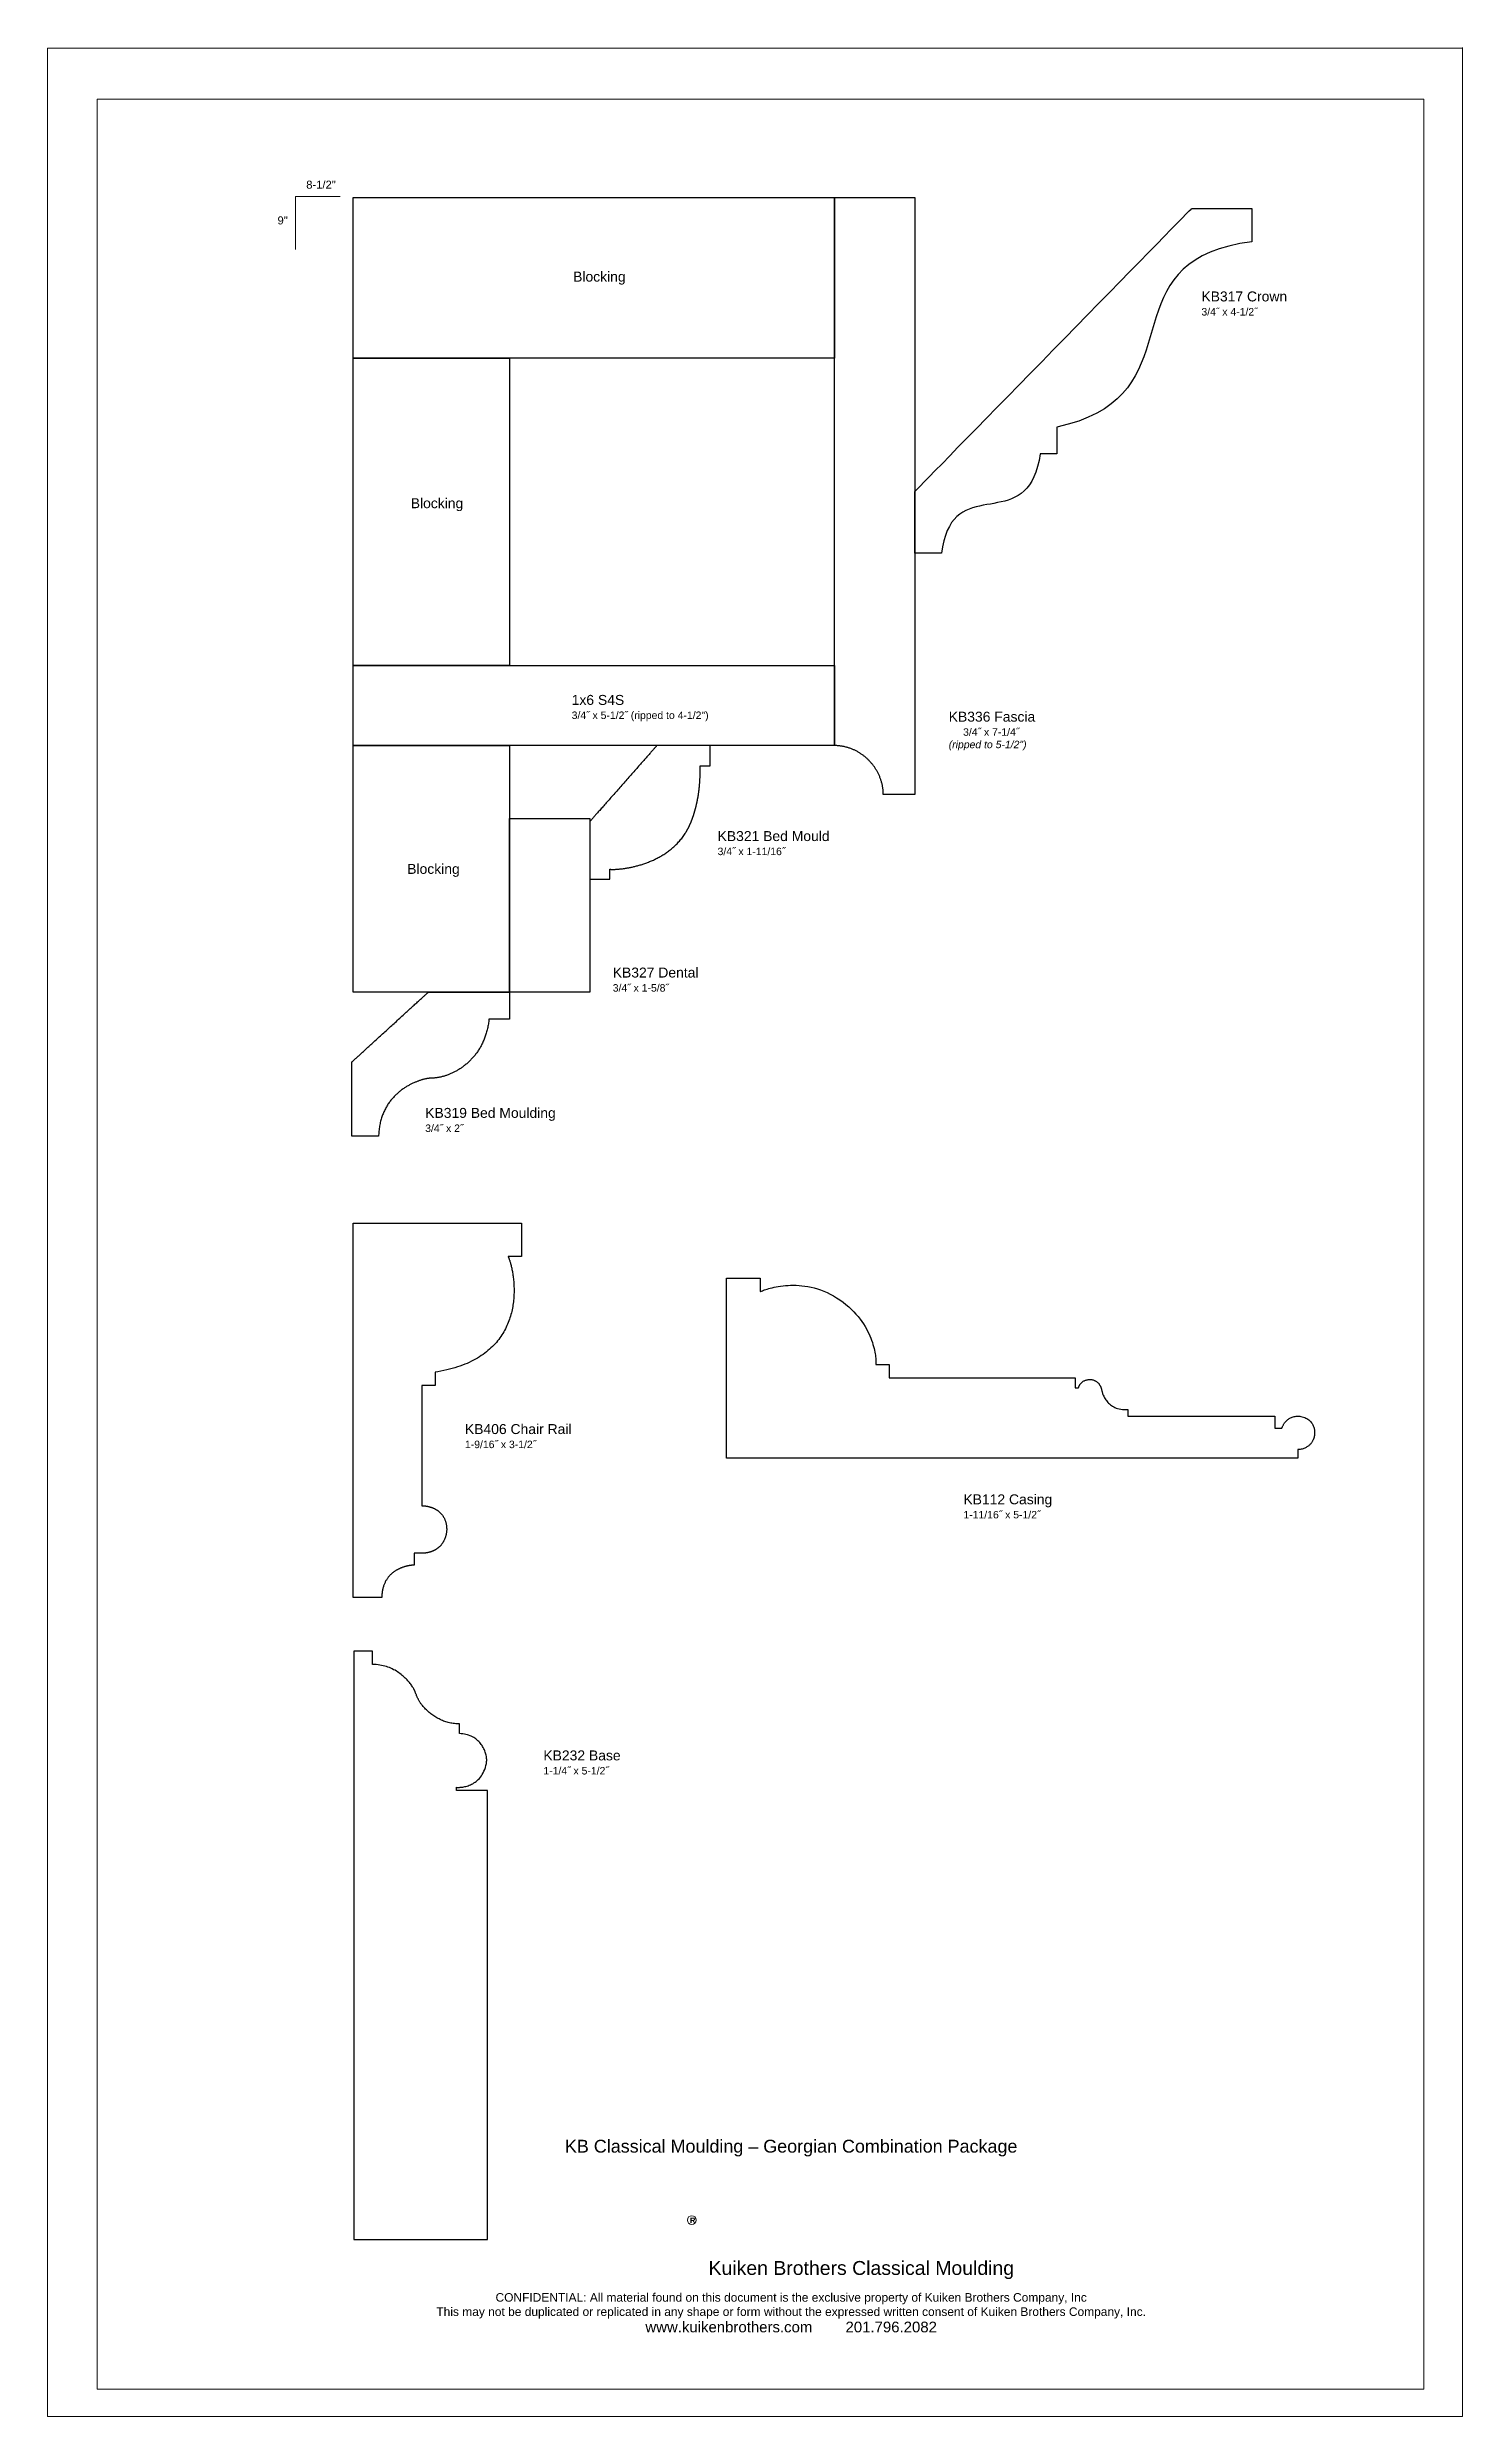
# Model space of a CAD drawing. Extents: x -4.3 to 9, y -5.5 to 16.6.
import ezdxf

# ---------------------------------------------------------------- set-up
doc = ezdxf.new("R2010")
doc.units = 0
doc.header["$MEASUREMENT"] = 0
doc.layers.add('DO NOT PLOT', color=2, linetype='Continuous', plot=False)
doc.layers.add('LAYER_1', color=7, linetype='Continuous')

msp = doc.modelspace()

# ---------------------------------------------------------------- texts
at = {"linetype": 'Continuous', "lineweight": 0}
for s, insert, char_height, width, attachment_point in [('{\\fArial|b0|i0|c0|p34;\\H0.75x;\\W4.176; \\W1;8-1/2"}', (-1.952, 15.404), 0.1, 0.51487, 1), ('{\\fArial|b0|i0|c0|p34;\\H0.75x;\\W6.8514; \\W1;9"}', (-2.298, 15.07), 0.1, 0.48999, 1), ('{\\fArial|b0|i0|c0|p34;\\W7.2495; \\W1;Blocking}', (0.403, 14.553), 0.093, 1.00492, 1), ('{\\fArial|b0|i0|c0|p34;\\W9.0401; \\W1;KB317 Crown\\P\\H0.75x;\\W6.0267;  \\W1;3/4˝ x 4-1/2˝\\H1.3333x;\\P\\W9.944;  }', (6.212, 14.368), 0.093, 1.43577, 1), ('{\\fArial|b0|i0|c0|p34;\\W7.2495; \\W1;Blocking}', (-1.115, 12.435), 0.093, 1.00492, 1), ('{\\fArial|b0|i0|c0|p34;\\W8.5257;   \\W1;1x6 S4S\\P\\H0.75x;\\W8.5257;    \\W1;3/4˝ x 5-1/2˝ (ripped to 4-1/2")\\H1.3333x;\\P\\W8.0226;    }', (-0.272, 10.596), 0.093, 2.31667, 1), ('{\\fArial|b0|i0|c0|p34;\\W8.8925; \\W1;KB336 Fascia\\P\\H0.75x;\\W8.4099;  \\W1;3/4˝ x 7-1/4˝\\P\\fArial|b0|i1|c0|p34;\\W5.9282;  \\W1;(ripped to 5-1/2")\\fArial|b0|i0|c0|p34;\\H1.3333x;\\P\\H0.75x;\\W8.4099;  \\W1;\\P\\W8.8391;   }', (3.855, 10.439), 0.093, 1.43577, 1), ('{\\fArial|b0|i0|c0|p34;\\W8.0087; \\W1;KB321 Bed Mould\\P\\H0.75x;\\W5.3391;  \\W1;3/4˝ x 1-11/16˝\\H1.3333x;\\P\\W7.4179;   }', (1.726, 9.323), 0.093, 1.60656, 1), ('{\\fArial|b0|i0|c0|p34;\\W7.2495; \\W1;Blocking}', (-1.148, 9.016), 0.093, 1.00492, 1), ('{\\fArial|b0|i0|c0|p34;\\W5.0569;  \\W1;KB327 Dental\\P\\H0.75x;\\W6.7425;  \\W1;3/4˝ x 1-5/8˝\\H1.3333x;\\P\\W6.987;   }', (0.67, 8.047), 0.093, 1.51322, 1), ('{\\fArial|b0|i0|c0|p34;\\W5.0942;  \\W1;KB319 Bed Moulding\\P\\H0.75x;\\W6.7922;  \\W1;3/4˝ x 2˝\\H1.3333x;\\P\\W8.9482;   }', (-1.086, 6.735), 0.093, 1.93798, 1), ('{\\fArial|b0|i0|c0|p34;\\W6.6866; \\W1;KB406 Chair Rail\\P\\H0.75x;\\W8.9154; \\W1;1-9/16˝ x 3-1/2˝\\H1.3333x;\\P\\W6.7441;   }', (-0.588, 3.779), 0.093, 1.46062, 1), ('{\\fArial|b0|i0|c0|p34;\\W8.6527; \\W1;KB112 Casing\\P\\H0.75x;\\W5.7685;  \\W1;1-11/16˝ x 5-1/2˝\\H1.3333x;\\P\\W9.9529;  }', (4.001, 3.122), 0.093, 1.43704, 1), ('{\\fArial|b0|i0|c0|p34;\\W5.2578;  \\W1;KB232 Base\\P\\H0.75x;\\W7.0105;  \\W1;1-1/4˝ x 5-1/2˝\\H1.3333x;\\P\\W6.7715;   }', (0.007, 0.728), 0.093, 1.46655, 1), ('{\\fArial|b0|i0|c0|p34;KB Classical Moulding – Georgian Combination Package\\P\\P\\H0.99997x;\\P\\P\\P\\H0.66667x;\\P\\H1.6249x;                          Kuiken Brothers Classical Moulding\\P\\H0.38464x;\\P\\H1.6x;CONFIDENTIAL: All material found on this document is the exclusive property of Kuiken Brothers Company, Inc\\PThis may not be duplicated or replicated in any shape or form without the expressed written consent of Kuiken Brothers Company, Inc. \\P\\H1.25x;www.kuikenbrothers.com        201.796.2082\\H1.5494x; }', (2.703, -2.912), 0.12, 11.12402, 2), ('{\\fArial|b1|i0|c0|p34;R}', (1.757, -3.64), 0.05, 0.1219, 1)]:
    msp.add_mtext(s, dxfattribs=dict(at, insert=insert, char_height=char_height, width=width, attachment_point=attachment_point))

# ---------------------------------------------------------------- blocks, each defined once
blk = doc.blocks.new('KB112')
at = {"flags": 128}
blk.add_lwpolyline([(0, 0), (-0.004, 0), (-0.015, 0), (-0.033, 0), (-0.058, 0), (-0.088, 0), (-0.124, 0), (-0.166, 0), (-0.212, 0), (-0.263, 0), (-0.317, 0), (-0.375, 0), (-0.436, 0), (-0.499, 0), (-0.565, 0), (-0.632, 0), (-0.701, 0), (-0.77, 0), (-0.84, 0), (-0.91, 0), (-0.98, 0), (-1.048, 0), (-1.116, 0), (-1.181, 0), (-1.245, 0), (-1.306, 0), (-1.364, 0), (-1.418, 0), (-1.469, 0), (-1.515, 0), (-1.556, 0), (-1.592, 0), (-1.623, 0), (-1.648, 0), (-1.666, 0), (-1.677, 0), (-1.681, 0), (-1.681, 0.001), (-1.681, 0.003), (-1.681, 0.006), (-1.681, 0.011), (-1.681, 0.016), (-1.681, 0.023), (-1.681, 0.031), (-1.681, 0.039), (-1.681, 0.049), (-1.681, 0.059), (-1.681, 0.07), (-1.681, 0.081), (-1.681, 0.093), (-1.681, 0.105), (-1.681, 0.118), (-1.681, 0.13), (-1.681, 0.143), (-1.681, 0.156), (-1.681, 0.169), (-1.681, 0.182), (-1.681, 0.195), (-1.681, 0.207), (-1.681, 0.22), (-1.681, 0.231), (-1.681, 0.243), (-1.681, 0.254), (-1.681, 0.264), (-1.681, 0.273), (-1.681, 0.282), (-1.681, 0.289), (-1.681, 0.296), (-1.681, 0.302), (-1.681, 0.306), (-1.681, 0.31), (-1.681, 0.312), (-1.681, 0.312), (-1.68, 0.312), (-1.68, 0.312), (-1.678, 0.312), (-1.676, 0.312), (-1.674, 0.312), (-1.671, 0.312), (-1.668, 0.312), (-1.665, 0.312), (-1.661, 0.312), (-1.657, 0.312), (-1.653, 0.312), (-1.648, 0.312), (-1.644, 0.312), (-1.639, 0.312), (-1.634, 0.312), (-1.629, 0.312), (-1.623, 0.312), (-1.618, 0.312), (-1.613, 0.312), (-1.608, 0.312), (-1.603, 0.312), (-1.598, 0.312), (-1.593, 0.312), (-1.588, 0.312), (-1.584, 0.312), (-1.579, 0.312), (-1.575, 0.312), (-1.571, 0.312), (-1.568, 0.312), (-1.565, 0.312), (-1.562, 0.312), (-1.56, 0.312), (-1.558, 0.312), (-1.557, 0.312), (-1.556, 0.312), (-1.556, 0.312), (-1.556, 0.313), (-1.557, 0.316), (-1.559, 0.32), (-1.561, 0.326), (-1.564, 0.334), (-1.568, 0.343), (-1.571, 0.353), (-1.575, 0.365), (-1.579, 0.378), (-1.584, 0.393), (-1.588, 0.408), (-1.592, 0.425), (-1.596, 0.444), (-1.6, 0.463), (-1.604, 0.483), (-1.607, 0.504), (-1.61, 0.527), (-1.612, 0.55), (-1.614, 0.574), (-1.615, 0.598), (-1.616, 0.624), (-1.615, 0.65), (-1.614, 0.677), (-1.611, 0.704), (-1.608, 0.732), (-1.603, 0.76), (-1.597, 0.789), (-1.59, 0.818), (-1.582, 0.848), (-1.572, 0.877), (-1.561, 0.907), (-1.548, 0.938), (-1.533, 0.968), (-1.516, 0.998), (-1.498, 1.028), (-1.478, 1.058), (-1.456, 1.088), (-1.434, 1.115), (-1.412, 1.141), (-1.39, 1.165), (-1.367, 1.188), (-1.344, 1.209), (-1.322, 1.229), (-1.299, 1.247), (-1.276, 1.264), (-1.253, 1.279), (-1.23, 1.294), (-1.208, 1.307), (-1.186, 1.318), (-1.164, 1.329), (-1.142, 1.339), (-1.121, 1.348), (-1.101, 1.355), (-1.081, 1.362), (-1.061, 1.368), (-1.042, 1.374), (-1.024, 1.378), (-1.007, 1.382), (-0.99, 1.385), (-0.975, 1.388), (-0.96, 1.39), (-0.946, 1.392), (-0.933, 1.393), (-0.922, 1.394), (-0.911, 1.394), (-0.902, 1.395), (-0.894, 1.395), (-0.887, 1.395), (-0.882, 1.395), (-0.878, 1.395), (-0.876, 1.395), (-0.875, 1.394), (-0.875, 1.395), (-0.875, 1.396), (-0.875, 1.397), (-0.875, 1.399), (-0.875, 1.401), (-0.875, 1.404), (-0.875, 1.407), (-0.875, 1.41), (-0.875, 1.414), (-0.875, 1.418), (-0.875, 1.422), (-0.875, 1.427), (-0.875, 1.432), (-0.875, 1.436), (-0.875, 1.441), (-0.875, 1.447), (-0.875, 1.452), (-0.875, 1.457), (-0.875, 1.462), (-0.875, 1.467), (-0.875, 1.472), (-0.875, 1.477), (-0.875, 1.482), (-0.875, 1.487), (-0.875, 1.492), (-0.875, 1.496), (-0.875, 1.5), (-0.875, 1.504), (-0.875, 1.507), (-0.875, 1.51), (-0.875, 1.513), (-0.875, 1.515), (-0.875, 1.517), (-0.875, 1.518), (-0.875, 1.519), (-0.875, 1.519), (-0.875, 1.519), (-0.874, 1.519), (-0.873, 1.519), (-0.871, 1.519), (-0.868, 1.519), (-0.866, 1.519), (-0.863, 1.519), (-0.859, 1.519), (-0.855, 1.519), (-0.851, 1.519), (-0.847, 1.519), (-0.843, 1.519), (-0.838, 1.519), (-0.833, 1.519), (-0.828, 1.519), (-0.823, 1.519), (-0.818, 1.519), (-0.812, 1.519), (-0.807, 1.519), (-0.802, 1.519), (-0.797, 1.519), (-0.792, 1.519), (-0.787, 1.519), (-0.782, 1.519), (-0.778, 1.519), (-0.774, 1.519), (-0.769, 1.519), (-0.766, 1.519), (-0.762, 1.519), (-0.759, 1.519), (-0.757, 1.519), (-0.754, 1.519), (-0.752, 1.519), (-0.751, 1.519), (-0.75, 1.519), (-0.75, 1.519), (-0.75, 1.523), (-0.75, 1.535), (-0.75, 1.554), (-0.75, 1.579), (-0.75, 1.611), (-0.75, 1.648), (-0.75, 1.691), (-0.75, 1.739), (-0.75, 1.791), (-0.75, 1.847), (-0.75, 1.907), (-0.75, 1.97), (-0.75, 2.036), (-0.75, 2.104), (-0.75, 2.173), (-0.75, 2.244), (-0.75, 2.316), (-0.75, 2.389), (-0.75, 2.461), (-0.75, 2.533), (-0.75, 2.604), (-0.75, 2.674), (-0.75, 2.742), (-0.75, 2.807), (-0.75, 2.87), (-0.75, 2.93), (-0.75, 2.986), (-0.75, 3.039), (-0.75, 3.086), (-0.75, 3.129), (-0.75, 3.167), (-0.75, 3.198), (-0.75, 3.224), (-0.75, 3.243), (-0.75, 3.254), (-0.75, 3.258), (-0.75, 3.258), (-0.749, 3.258), (-0.748, 3.258), (-0.747, 3.258), (-0.745, 3.258), (-0.743, 3.258), (-0.741, 3.258), (-0.738, 3.258), (-0.735, 3.258), (-0.732, 3.258), (-0.729, 3.258), (-0.726, 3.258), (-0.722, 3.258), (-0.718, 3.258), (-0.715, 3.258), (-0.711, 3.258), (-0.707, 3.258), (-0.703, 3.258), (-0.699, 3.258), (-0.695, 3.258), (-0.691, 3.258), (-0.688, 3.258), (-0.684, 3.258), (-0.681, 3.258), (-0.677, 3.258), (-0.674, 3.258), (-0.671, 3.258), (-0.668, 3.258), (-0.665, 3.258), (-0.663, 3.258), (-0.661, 3.258), (-0.659, 3.258), (-0.658, 3.258), (-0.657, 3.258), (-0.656, 3.258), (-0.656, 3.258), (-0.656, 3.258), (-0.656, 3.258), (-0.656, 3.259), (-0.656, 3.259), (-0.656, 3.26), (-0.656, 3.26), (-0.656, 3.261), (-0.656, 3.262), (-0.656, 3.263), (-0.656, 3.264), (-0.656, 3.265), (-0.656, 3.266), (-0.656, 3.267), (-0.656, 3.269), (-0.656, 3.27), (-0.656, 3.271), (-0.656, 3.272), (-0.656, 3.274), (-0.656, 3.275), (-0.656, 3.276), (-0.656, 3.278), (-0.656, 3.279), (-0.656, 3.28), (-0.656, 3.281), (-0.656, 3.282), (-0.656, 3.283), (-0.656, 3.284), (-0.656, 3.285), (-0.656, 3.286), (-0.656, 3.287), (-0.656, 3.288), (-0.656, 3.288), (-0.656, 3.289), (-0.656, 3.289), (-0.656, 3.289), (-0.656, 3.289), (-0.656, 3.289), (-0.657, 3.29), (-0.658, 3.29), (-0.659, 3.29), (-0.66, 3.29), (-0.662, 3.291), (-0.664, 3.292), (-0.666, 3.293), (-0.669, 3.293), (-0.671, 3.295), (-0.674, 3.296), (-0.677, 3.297), (-0.68, 3.299), (-0.683, 3.301), (-0.686, 3.303), (-0.689, 3.305), (-0.693, 3.307), (-0.696, 3.31), (-0.699, 3.313), (-0.702, 3.316), (-0.706, 3.319), (-0.709, 3.322), (-0.712, 3.326), (-0.715, 3.33), (-0.718, 3.334), (-0.72, 3.339), (-0.723, 3.344), (-0.725, 3.349), (-0.727, 3.354), (-0.729, 3.36), (-0.731, 3.366), (-0.732, 3.373), (-0.733, 3.379), (-0.734, 3.386), (-0.734, 3.394), (-0.734, 3.402), (-0.734, 3.408), (-0.733, 3.415), (-0.731, 3.421), (-0.73, 3.427), (-0.728, 3.432), (-0.726, 3.438), (-0.723, 3.443), (-0.721, 3.448), (-0.718, 3.452), (-0.715, 3.457), (-0.712, 3.461), (-0.709, 3.464), (-0.706, 3.468), (-0.702, 3.472), (-0.699, 3.475), (-0.695, 3.478), (-0.692, 3.481), (-0.688, 3.483), (-0.685, 3.486), (-0.681, 3.488), (-0.678, 3.49), (-0.675, 3.492), (-0.671, 3.494), (-0.668, 3.495), (-0.665, 3.497), (-0.662, 3.498), (-0.66, 3.499), (-0.657, 3.5), (-0.655, 3.501), (-0.653, 3.501), (-0.651, 3.502), (-0.65, 3.502), (-0.648, 3.503), (-0.648, 3.503), (-0.647, 3.503), (-0.647, 3.503), (-0.646, 3.503), (-0.645, 3.503), (-0.643, 3.504), (-0.64, 3.504), (-0.636, 3.505), (-0.632, 3.506), (-0.626, 3.507), (-0.621, 3.509), (-0.615, 3.511), (-0.608, 3.513), (-0.601, 3.515), (-0.594, 3.518), (-0.586, 3.521), (-0.578, 3.525), (-0.57, 3.529), (-0.562, 3.533), (-0.553, 3.538), (-0.545, 3.544), (-0.537, 3.55), (-0.528, 3.556), (-0.52, 3.563), (-0.512, 3.571), (-0.505, 3.579), (-0.497, 3.588), (-0.49, 3.597), (-0.484, 3.607), (-0.478, 3.618), (-0.472, 3.63), (-0.467, 3.642), (-0.463, 3.655), (-0.459, 3.669), (-0.457, 3.684), (-0.454, 3.699), (-0.453, 3.716), (-0.453, 3.733), (-0.454, 3.751), (-0.453, 3.751), (-0.453, 3.751), (-0.452, 3.751), (-0.451, 3.751), (-0.45, 3.751), (-0.449, 3.751), (-0.447, 3.751), (-0.446, 3.751), (-0.444, 3.751), (-0.442, 3.751), (-0.44, 3.751), (-0.437, 3.751), (-0.435, 3.751), (-0.433, 3.751), (-0.43, 3.751), (-0.428, 3.751), (-0.425, 3.751), (-0.422, 3.751), (-0.42, 3.751), (-0.417, 3.751), (-0.415, 3.751), (-0.412, 3.751), (-0.41, 3.751), (-0.407, 3.751), (-0.405, 3.751), (-0.403, 3.751), (-0.401, 3.751), (-0.399, 3.751), (-0.397, 3.751), (-0.396, 3.751), (-0.394, 3.751), (-0.393, 3.751), (-0.392, 3.751), (-0.392, 3.751), (-0.391, 3.751), (-0.391, 3.751), (-0.391, 3.754), (-0.391, 3.763), (-0.391, 3.778), (-0.391, 3.798), (-0.391, 3.823), (-0.391, 3.853), (-0.391, 3.887), (-0.391, 3.924), (-0.391, 3.966), (-0.391, 4.01), (-0.391, 4.058), (-0.391, 4.107), (-0.391, 4.159), (-0.391, 4.213), (-0.391, 4.268), (-0.391, 4.324), (-0.391, 4.381), (-0.391, 4.438), (-0.391, 4.496), (-0.391, 4.553), (-0.391, 4.609), (-0.391, 4.664), (-0.391, 4.717), (-0.391, 4.769), (-0.391, 4.819), (-0.391, 4.867), (-0.391, 4.911), (-0.391, 4.952), (-0.391, 4.99), (-0.391, 5.024), (-0.391, 5.054), (-0.391, 5.079), (-0.391, 5.099), (-0.391, 5.114), (-0.391, 5.123), (-0.391, 5.126), (-0.391, 5.126), (-0.39, 5.126), (-0.389, 5.126), (-0.387, 5.126), (-0.385, 5.126), (-0.383, 5.126), (-0.38, 5.126), (-0.377, 5.126), (-0.373, 5.126), (-0.37, 5.126), (-0.366, 5.126), (-0.362, 5.126), (-0.358, 5.126), (-0.353, 5.126), (-0.349, 5.126), (-0.344, 5.126), (-0.339, 5.126), (-0.335, 5.126), (-0.33, 5.126), (-0.325, 5.126), (-0.321, 5.126), (-0.316, 5.126), (-0.312, 5.126), (-0.308, 5.126), (-0.303, 5.126), (-0.3, 5.126), (-0.296, 5.126), (-0.293, 5.126), (-0.289, 5.126), (-0.287, 5.126), (-0.284, 5.126), (-0.282, 5.126), (-0.281, 5.126), (-0.279, 5.126), (-0.279, 5.126), (-0.278, 5.126), (-0.278, 5.126), (-0.278, 5.126), (-0.278, 5.127), (-0.278, 5.128), (-0.278, 5.129), (-0.278, 5.131), (-0.278, 5.132), (-0.278, 5.134), (-0.278, 5.136), (-0.278, 5.138), (-0.278, 5.14), (-0.278, 5.143), (-0.278, 5.145), (-0.278, 5.148), (-0.278, 5.15), (-0.278, 5.153), (-0.278, 5.155), (-0.278, 5.158), (-0.278, 5.161), (-0.278, 5.163), (-0.278, 5.166), (-0.278, 5.169), (-0.278, 5.171), (-0.278, 5.174), (-0.278, 5.176), (-0.278, 5.178), (-0.278, 5.18), (-0.278, 5.182), (-0.278, 5.184), (-0.278, 5.186), (-0.278, 5.187), (-0.278, 5.188), (-0.278, 5.189), (-0.278, 5.19), (-0.278, 5.19), (-0.278, 5.19), (-0.279, 5.19), (-0.28, 5.191), (-0.281, 5.191), (-0.283, 5.192), (-0.286, 5.193), (-0.289, 5.194), (-0.292, 5.195), (-0.296, 5.197), (-0.3, 5.199), (-0.304, 5.201), (-0.309, 5.204), (-0.313, 5.206), (-0.318, 5.209), (-0.323, 5.213), (-0.329, 5.216), (-0.334, 5.22), (-0.339, 5.225), (-0.344, 5.229), (-0.349, 5.234), (-0.354, 5.239), (-0.359, 5.245), (-0.364, 5.251), (-0.368, 5.258), (-0.372, 5.265), (-0.376, 5.272), (-0.38, 5.28), (-0.383, 5.288), (-0.385, 5.296), (-0.387, 5.305), (-0.389, 5.314), (-0.39, 5.324), (-0.391, 5.335), (-0.39, 5.345), (-0.39, 5.357), (-0.388, 5.369), (-0.386, 5.381), (-0.382, 5.393), (-0.378, 5.405), (-0.373, 5.415), (-0.368, 5.425), (-0.362, 5.434), (-0.356, 5.442), (-0.35, 5.45), (-0.344, 5.456), (-0.337, 5.462), (-0.33, 5.468), (-0.323, 5.473), (-0.316, 5.477), (-0.309, 5.481), (-0.302, 5.484), (-0.295, 5.487), (-0.287, 5.49), (-0.28, 5.492), (-0.273, 5.493), (-0.266, 5.494), (-0.259, 5.495), (-0.252, 5.496), (-0.246, 5.496), (-0.239, 5.496), (-0.233, 5.496), (-0.227, 5.496), (-0.222, 5.496), (-0.217, 5.495), (-0.212, 5.495), (-0.208, 5.494), (-0.204, 5.493), (-0.201, 5.493), (-0.198, 5.492), (-0.196, 5.492), (-0.194, 5.491), (-0.193, 5.491), (-0.193, 5.491), (-0.193, 5.491), (-0.192, 5.491), (-0.191, 5.49), (-0.189, 5.49), (-0.187, 5.489), (-0.185, 5.489), (-0.182, 5.488), (-0.179, 5.487), (-0.176, 5.486), (-0.172, 5.484), (-0.169, 5.482), (-0.165, 5.481), (-0.161, 5.478), (-0.156, 5.476), (-0.152, 5.473), (-0.147, 5.471), (-0.143, 5.467), (-0.138, 5.464), (-0.134, 5.46), (-0.129, 5.456), (-0.124, 5.452), (-0.12, 5.447), (-0.115, 5.442), (-0.111, 5.437), (-0.107, 5.431), (-0.103, 5.425), (-0.099, 5.418), (-0.096, 5.411), (-0.092, 5.404), (-0.089, 5.396), (-0.087, 5.388), (-0.084, 5.379), (-0.082, 5.37), (-0.081, 5.361), (-0.079, 5.351), (-0.079, 5.34), (-0.078, 5.34), (-0.078, 5.34), (-0.077, 5.34), (-0.076, 5.34), (-0.074, 5.34), (-0.073, 5.34), (-0.071, 5.34), (-0.069, 5.34), (-0.066, 5.34), (-0.064, 5.34), (-0.061, 5.34), (-0.058, 5.34), (-0.055, 5.34), (-0.052, 5.34), (-0.049, 5.34), (-0.046, 5.34), (-0.043, 5.34), (-0.039, 5.34), (-0.036, 5.34), (-0.033, 5.34), (-0.03, 5.34), (-0.026, 5.34), (-0.023, 5.34), (-0.02, 5.34), (-0.018, 5.34), (-0.015, 5.34), (-0.012, 5.34), (-0.01, 5.34), (-0.008, 5.34), (-0.006, 5.34), (-0.004, 5.34), (-0.003, 5.34), (-0.002, 5.34), (-0.001, 5.34), (0, 5.34), (0, 5.34), (0, 5.328), (0, 5.293), (0, 5.235), (0, 5.157), (0, 5.06), (0, 4.945), (0, 4.813), (0, 4.666), (0, 4.506), (0, 4.333), (0, 4.149), (0, 3.956), (0, 3.754), (0, 3.546), (0, 3.332), (0, 3.113), (0, 2.892), (0, 2.67), (0, 2.448), (0, 2.227), (0, 2.009), (0, 1.795), (0, 1.586), (0, 1.385), (0, 1.191), (0, 1.007), (0, 0.834), (0, 0.674), (0, 0.527), (0, 0.396), (0, 0.28), (0, 0.183), (0, 0.105), (0, 0.048), (0, 0)], dxfattribs=at)
blk = doc.blocks.new('KB232')
at = {"flags": 128}
blk.add_lwpolyline([(0, 5.5), (0, 5.488), (0, 5.451), (0, 5.392), (0, 5.311), (0, 5.211), (0, 5.093), (0, 4.957), (0, 4.806), (0, 4.641), (0, 4.463), (0, 4.273), (0, 4.074), (0, 3.866), (0, 3.652), (0, 3.431), (0, 3.206), (0, 2.979), (0, 2.75), (0, 2.521), (0, 2.294), (0, 2.069), (0, 1.848), (0, 1.634), (0, 1.426), (0, 1.227), (0, 1.037), (0, 0.859), (0, 0.694), (0, 0.543), (0, 0.407), (0, 0.289), (0, 0.189), (0, 0.108), (0, 0.049), (0, 0.012), (0, 0), (0.003, 0), (0.011, 0), (0.025, 0), (0.043, 0), (0.066, 0), (0.093, 0), (0.123, 0), (0.158, 0), (0.195, 0), (0.236, 0), (0.279, 0), (0.324, 0), (0.371, 0), (0.42, 0), (0.47, 0), (0.521, 0), (0.573, 0), (0.625, 0), (0.677, 0), (0.729, 0), (0.78, 0), (0.83, 0), (0.879, 0), (0.926, 0), (0.971, 0), (1.014, 0), (1.055, 0), (1.092, 0), (1.127, 0), (1.157, 0), (1.184, 0), (1.207, 0), (1.225, 0), (1.239, 0), (1.247, 0), (1.25, 0), (1.25, 0.01), (1.25, 0.037), (1.25, 0.083), (1.25, 0.144), (1.25, 0.22), (1.25, 0.311), (1.25, 0.414), (1.25, 0.53), (1.25, 0.656), (1.25, 0.792), (1.25, 0.936), (1.25, 1.088), (1.25, 1.247), (1.25, 1.411), (1.25, 1.579), (1.25, 1.751), (1.25, 1.924), (1.25, 2.099), (1.25, 2.274), (1.25, 2.447), (1.25, 2.619), (1.25, 2.787), (1.25, 2.951), (1.25, 3.109), (1.25, 3.262), (1.25, 3.406), (1.25, 3.542), (1.25, 3.668), (1.25, 3.783), (1.25, 3.887), (1.25, 3.977), (1.25, 4.054), (1.25, 4.115), (1.25, 4.16), (1.25, 4.188), (1.25, 4.198), (1.249, 4.198), (1.247, 4.198), (1.244, 4.198), (1.24, 4.198), (1.235, 4.198), (1.228, 4.198), (1.221, 4.198), (1.213, 4.198), (1.204, 4.198), (1.195, 4.198), (1.185, 4.198), (1.174, 4.198), (1.163, 4.198), (1.152, 4.198), (1.14, 4.198), (1.129, 4.198), (1.116, 4.198), (1.104, 4.198), (1.092, 4.198), (1.08, 4.198), (1.068, 4.198), (1.057, 4.198), (1.045, 4.198), (1.034, 4.198), (1.024, 4.198), (1.014, 4.198), (1.004, 4.198), (0.995, 4.198), (0.987, 4.198), (0.98, 4.198), (0.974, 4.198), (0.969, 4.198), (0.964, 4.198), (0.961, 4.198), (0.959, 4.198), (0.959, 4.198), (0.959, 4.198), (0.959, 4.198), (0.959, 4.198), (0.959, 4.199), (0.959, 4.199), (0.959, 4.2), (0.959, 4.201), (0.959, 4.202), (0.959, 4.203), (0.959, 4.204), (0.959, 4.205), (0.959, 4.206), (0.959, 4.207), (0.959, 4.208), (0.959, 4.209), (0.959, 4.211), (0.959, 4.212), (0.959, 4.213), (0.959, 4.215), (0.959, 4.216), (0.959, 4.217), (0.959, 4.218), (0.959, 4.219), (0.959, 4.221), (0.959, 4.222), (0.959, 4.223), (0.959, 4.224), (0.959, 4.225), (0.959, 4.226), (0.959, 4.226), (0.959, 4.227), (0.959, 4.228), (0.959, 4.228), (0.959, 4.228), (0.959, 4.229), (0.959, 4.229), (0.959, 4.229), (0.961, 4.228), (0.963, 4.228), (0.967, 4.228), (0.971, 4.228), (0.976, 4.228), (0.982, 4.228), (0.988, 4.228), (0.995, 4.229), (1.003, 4.229), (1.011, 4.23), (1.02, 4.231), (1.029, 4.233), (1.038, 4.235), (1.048, 4.237), (1.058, 4.24), (1.069, 4.243), (1.079, 4.247), (1.09, 4.252), (1.101, 4.257), (1.111, 4.262), (1.122, 4.269), (1.133, 4.276), (1.143, 4.284), (1.153, 4.292), (1.163, 4.302), (1.173, 4.312), (1.183, 4.323), (1.192, 4.336), (1.2, 4.349), (1.208, 4.363), (1.216, 4.379), (1.223, 4.395), (1.229, 4.413), (1.235, 4.431), (1.239, 4.451), (1.241, 4.46), (1.241, 4.469), (1.242, 4.478), (1.242, 4.488), (1.241, 4.498), (1.24, 4.507), (1.239, 4.517), (1.237, 4.528), (1.234, 4.538), (1.231, 4.548), (1.228, 4.558), (1.224, 4.569), (1.22, 4.579), (1.215, 4.589), (1.21, 4.599), (1.204, 4.609), (1.198, 4.619), (1.191, 4.628), (1.184, 4.638), (1.176, 4.647), (1.168, 4.656), (1.16, 4.664), (1.15, 4.672), (1.141, 4.68), (1.131, 4.687), (1.12, 4.694), (1.109, 4.7), (1.098, 4.706), (1.086, 4.711), (1.073, 4.716), (1.061, 4.72), (1.047, 4.723), (1.033, 4.726), (1.019, 4.728), (1.004, 4.729), (0.988, 4.73), (0.988, 4.73), (0.988, 4.731), (0.988, 4.732), (0.988, 4.733), (0.988, 4.735), (0.988, 4.737), (0.988, 4.739), (0.988, 4.742), (0.988, 4.744), (0.988, 4.747), (0.988, 4.751), (0.988, 4.754), (0.988, 4.757), (0.988, 4.761), (0.988, 4.765), (0.988, 4.768), (0.988, 4.772), (0.988, 4.776), (0.988, 4.78), (0.988, 4.784), (0.988, 4.787), (0.988, 4.791), (0.988, 4.795), (0.988, 4.798), (0.988, 4.802), (0.988, 4.805), (0.988, 4.808), (0.988, 4.811), (0.988, 4.813), (0.988, 4.815), (0.988, 4.817), (0.988, 4.819), (0.988, 4.82), (0.988, 4.821), (0.988, 4.822), (0.988, 4.822), (0.976, 4.822), (0.964, 4.822), (0.952, 4.823), (0.94, 4.824), (0.928, 4.825), (0.917, 4.827), (0.905, 4.829), (0.894, 4.832), (0.882, 4.834), (0.871, 4.837), (0.86, 4.841), (0.849, 4.844), (0.839, 4.848), (0.828, 4.852), (0.818, 4.857), (0.807, 4.862), (0.797, 4.867), (0.787, 4.872), (0.777, 4.877), (0.767, 4.883), (0.758, 4.889), (0.748, 4.895), (0.739, 4.902), (0.73, 4.908), (0.721, 4.915), (0.712, 4.922), (0.704, 4.929), (0.695, 4.936), (0.687, 4.944), (0.679, 4.952), (0.671, 4.959), (0.663, 4.967), (0.656, 4.975), (0.649, 4.983), (0.641, 4.992), (0.635, 5), (0.631, 5.005), (0.627, 5.01), (0.623, 5.015), (0.62, 5.02), (0.617, 5.025), (0.614, 5.031), (0.611, 5.036), (0.608, 5.041), (0.605, 5.046), (0.603, 5.051), (0.6, 5.055), (0.598, 5.06), (0.595, 5.065), (0.593, 5.07), (0.591, 5.075), (0.589, 5.079), (0.587, 5.084), (0.586, 5.088), (0.584, 5.093), (0.582, 5.097), (0.58, 5.101), (0.579, 5.105), (0.577, 5.109), (0.576, 5.113), (0.574, 5.117), (0.573, 5.12), (0.572, 5.124), (0.57, 5.127), (0.569, 5.13), (0.568, 5.133), (0.566, 5.136), (0.565, 5.139), (0.564, 5.141), (0.563, 5.144), (0.561, 5.146), (0.56, 5.148), (0.556, 5.154), (0.552, 5.161), (0.548, 5.168), (0.543, 5.176), (0.538, 5.184), (0.532, 5.191), (0.526, 5.2), (0.519, 5.208), (0.512, 5.216), (0.505, 5.225), (0.497, 5.233), (0.489, 5.242), (0.48, 5.25), (0.471, 5.259), (0.462, 5.267), (0.452, 5.275), (0.442, 5.283), (0.431, 5.292), (0.42, 5.299), (0.409, 5.307), (0.397, 5.314), (0.385, 5.322), (0.372, 5.328), (0.359, 5.335), (0.346, 5.341), (0.332, 5.347), (0.318, 5.352), (0.304, 5.357), (0.289, 5.361), (0.274, 5.365), (0.258, 5.368), (0.242, 5.371), (0.226, 5.373), (0.209, 5.375), (0.192, 5.376), (0.175, 5.376), (0.175, 5.376), (0.175, 5.377), (0.175, 5.378), (0.175, 5.38), (0.175, 5.382), (0.175, 5.385), (0.175, 5.388), (0.175, 5.391), (0.175, 5.395), (0.175, 5.399), (0.175, 5.403), (0.175, 5.408), (0.175, 5.413), (0.175, 5.417), (0.175, 5.422), (0.175, 5.427), (0.175, 5.433), (0.175, 5.438), (0.175, 5.443), (0.175, 5.448), (0.175, 5.453), (0.175, 5.458), (0.175, 5.463), (0.175, 5.468), (0.175, 5.472), (0.175, 5.476), (0.175, 5.48), (0.175, 5.484), (0.175, 5.487), (0.175, 5.491), (0.175, 5.493), (0.175, 5.495), (0.175, 5.497), (0.175, 5.499), (0.175, 5.499), (0.175, 5.5), (0.175, 5.5), (0.173, 5.5), (0.171, 5.5), (0.169, 5.5), (0.166, 5.5), (0.162, 5.5), (0.158, 5.5), (0.153, 5.5), (0.148, 5.5), (0.142, 5.5), (0.136, 5.5), (0.13, 5.5), (0.123, 5.5), (0.116, 5.5), (0.109, 5.5), (0.102, 5.5), (0.095, 5.5), (0.087, 5.5), (0.08, 5.5), (0.073, 5.5), (0.066, 5.5), (0.059, 5.5), (0.052, 5.5), (0.045, 5.5), (0.039, 5.5), (0.033, 5.5), (0.027, 5.5), (0.022, 5.5), (0.017, 5.5), (0.013, 5.5), (0.009, 5.5), (0.006, 5.5), (0.003, 5.5), (0.002, 5.5), (0, 5.5)], dxfattribs=at)
blk = doc.blocks.new('KB317')
at = {"flags": 128}
blk.add_lwpolyline([(3.153, 2.335), (3.04, 2.318), (2.938, 2.296), (2.846, 2.269), (2.763, 2.238), (2.688, 2.203), (2.622, 2.165), (2.562, 2.123), (2.51, 2.078), (2.463, 2.03), (2.422, 1.979), (2.386, 1.926), (2.354, 1.871), (2.326, 1.814), (2.301, 1.755), (2.279, 1.695), (2.258, 1.634), (2.239, 1.572), (2.221, 1.51), (2.202, 1.448), (2.183, 1.385), (2.164, 1.323), (2.142, 1.261), (2.118, 1.2), (2.091, 1.14), (2.061, 1.082), (2.027, 1.025), (1.988, 0.97), (1.944, 0.917), (1.894, 0.867), (1.837, 0.819), (1.774, 0.774), (1.702, 0.733), (1.623, 0.695), (1.534, 0.66), (1.436, 0.63), (1.329, 0.603), (1.328, 0.599), (1.328, 0.594), (1.328, 0.588), (1.328, 0.582), (1.328, 0.575), (1.328, 0.568), (1.328, 0.56), (1.328, 0.552), (1.328, 0.544), (1.328, 0.535), (1.328, 0.526), (1.328, 0.517), (1.328, 0.508), (1.328, 0.498), (1.328, 0.489), (1.328, 0.479), (1.328, 0.47), (1.328, 0.46), (1.328, 0.451), (1.328, 0.442), (1.328, 0.433), (1.328, 0.424), (1.328, 0.416), (1.328, 0.408), (1.328, 0.4), (1.328, 0.393), (1.328, 0.386), (1.328, 0.38), (1.328, 0.374), (1.328, 0.369), (1.328, 0.365), (1.328, 0.361), (1.328, 0.358), (1.328, 0.356), (1.328, 0.355), (1.328, 0.354), (1.328, 0.354), (1.327, 0.354), (1.325, 0.354), (1.323, 0.354), (1.32, 0.354), (1.317, 0.354), (1.313, 0.354), (1.309, 0.354), (1.304, 0.354), (1.299, 0.354), (1.293, 0.354), (1.288, 0.354), (1.282, 0.354), (1.276, 0.354), (1.27, 0.354), (1.263, 0.354), (1.257, 0.354), (1.25, 0.354), (1.244, 0.354), (1.237, 0.354), (1.231, 0.354), (1.225, 0.354), (1.219, 0.354), (1.213, 0.354), (1.207, 0.354), (1.202, 0.354), (1.197, 0.354), (1.192, 0.354), (1.188, 0.354), (1.184, 0.354), (1.18, 0.354), (1.178, 0.354), (1.175, 0.354), (1.174, 0.354), (1.173, 0.354), (1.172, 0.354), (1.162, 0.291), (1.148, 0.234), (1.133, 0.183), (1.114, 0.138), (1.094, 0.098), (1.072, 0.063), (1.048, 0.032), (1.022, 0.006), (0.995, -0.017), (0.966, -0.037), (0.937, -0.053), (0.906, -0.067), (0.874, -0.079), (0.841, -0.088), (0.808, -0.096), (0.775, -0.103), (0.741, -0.11), (0.707, -0.116), (0.673, -0.121), (0.639, -0.128), (0.605, -0.135), (0.573, -0.143), (0.54, -0.152), (0.509, -0.163), (0.478, -0.177), (0.449, -0.193), (0.421, -0.212), (0.394, -0.234), (0.369, -0.26), (0.345, -0.29), (0.324, -0.325), (0.304, -0.364), (0.287, -0.409), (0.272, -0.459), (0.26, -0.515), (0.25, -0.577), (0.249, -0.577), (0.248, -0.577), (0.245, -0.577), (0.241, -0.577), (0.237, -0.577), (0.231, -0.577), (0.225, -0.577), (0.218, -0.577), (0.211, -0.577), (0.203, -0.577), (0.194, -0.577), (0.185, -0.577), (0.176, -0.577), (0.166, -0.577), (0.156, -0.577), (0.146, -0.577), (0.135, -0.577), (0.125, -0.577), (0.115, -0.577), (0.104, -0.577), (0.094, -0.577), (0.084, -0.577), (0.074, -0.577), (0.065, -0.577), (0.056, -0.577), (0.047, -0.577), (0.039, -0.577), (0.032, -0.577), (0.025, -0.577), (0.019, -0.577), (0.013, -0.577), (0.009, -0.577), (0.005, -0.577), (0.002, -0.577), (0.001, -0.577), (0, -0.577), (0, -0.575), (0, -0.572), (0, -0.565), (0, -0.557), (0, -0.546), (0, -0.534), (0, -0.52), (0, -0.504), (0, -0.487), (0, -0.468), (0, -0.448), (0, -0.427), (0, -0.405), (0, -0.383), (0, -0.36), (0, -0.336), (0, -0.312), (0, -0.288), (0, -0.264), (0, -0.241), (0, -0.217), (0, -0.194), (0, -0.171), (0, -0.15), (0, -0.129), (0, -0.109), (0, -0.09), (0, -0.073), (0, -0.057), (0, -0.043), (0, -0.03), (0, -0.02), (0, -0.011), (0, -0.005), (0, -0.001), (0, 0), (0.006, 0.006), (0.023, 0.024), (0.051, 0.052), (0.089, 0.091), (0.136, 0.139), (0.192, 0.196), (0.256, 0.261), (0.327, 0.334), (0.404, 0.414), (0.488, 0.499), (0.577, 0.591), (0.671, 0.686), (0.769, 0.786), (0.87, 0.89), (0.974, 0.996), (1.08, 1.104), (1.187, 1.214), (1.294, 1.324), (1.402, 1.434), (1.509, 1.544), (1.615, 1.652), (1.719, 1.758), (1.82, 1.861), (1.918, 1.961), (2.011, 2.057), (2.1, 2.148), (2.184, 2.234), (2.262, 2.314), (2.333, 2.386), (2.397, 2.452), (2.453, 2.509), (2.5, 2.557), (2.538, 2.596), (2.566, 2.624), (2.583, 2.642), (2.589, 2.648), (2.59, 2.648), (2.594, 2.648), (2.6, 2.648), (2.608, 2.648), (2.618, 2.648), (2.631, 2.648), (2.644, 2.648), (2.66, 2.648), (2.677, 2.648), (2.695, 2.648), (2.715, 2.648), (2.735, 2.648), (2.756, 2.648), (2.778, 2.648), (2.801, 2.648), (2.824, 2.648), (2.847, 2.648), (2.871, 2.648), (2.894, 2.648), (2.918, 2.648), (2.941, 2.648), (2.963, 2.648), (2.985, 2.648), (3.006, 2.648), (3.027, 2.648), (3.046, 2.648), (3.065, 2.648), (3.082, 2.648), (3.097, 2.648), (3.111, 2.648), (3.123, 2.648), (3.133, 2.648), (3.142, 2.648), (3.148, 2.648), (3.151, 2.648), (3.153, 2.648), (3.153, 2.647), (3.153, 2.645), (3.153, 2.642), (3.153, 2.637), (3.153, 2.631), (3.153, 2.625), (3.153, 2.617), (3.153, 2.608), (3.153, 2.599), (3.153, 2.589), (3.153, 2.578), (3.153, 2.567), (3.153, 2.555), (3.153, 2.543), (3.153, 2.53), (3.153, 2.517), (3.153, 2.504), (3.153, 2.491), (3.153, 2.478), (3.153, 2.466), (3.153, 2.453), (3.153, 2.44), (3.153, 2.428), (3.153, 2.416), (3.153, 2.405), (3.153, 2.394), (3.153, 2.384), (3.153, 2.375), (3.153, 2.366), (3.153, 2.358), (3.153, 2.352), (3.153, 2.346), (3.153, 2.341), (3.153, 2.338), (3.153, 2.336)], dxfattribs=at)
blk = doc.blocks.new('KB336 Fascia')
at = {"flags": 128}
blk.add_lwpolyline([(0.74302, -4.8254), (0.74302, -4.8827), (0.74302, -4.9382), (0.74302, -4.9919), (0.74302, -5.0436), (0.74302, -5.0934), (0.74302, -5.1412), (0.74302, -5.1868), (0.74302, -5.2303), (0.74302, -5.2715), (0.74302, -5.3105), (0.74302, -5.3471), (0.74302, -5.3813), (0.74302, -5.413), (0.74302, -5.4422), (0.74302, -5.4688), (0.74302, -5.4927), (0.74302, -5.5139), (0.74302, -5.5322), (0.74302, -5.5478), (0.74302, -5.5604), (0.74302, -5.57), (0.74302, -5.5766), (0.74302, -5.5801), (0.74301, -5.5807), (0.74286, -5.5807), (0.74254, -5.5807), (0.74207, -5.5807), (0.74144, -5.5807), (0.74065, -5.5807), (0.73971, -5.5807), (0.73862, -5.5807), (0.73739, -5.5807), (0.73602, -5.5807), (0.73451, -5.5807), (0.73287, -5.5807), (0.73109, -5.5807), (0.72919, -5.5807), (0.72716, -5.5807), (0.72501, -5.5807), (0.72274, -5.5807), (0.72036, -5.5807), (0.71787, -5.5807), (0.71527, -5.5807), (0.71256, -5.5807), (0.70975, -5.5807), (0.70685, -5.5807), (0.70385, -5.5807), (0.70075, -5.5807), (0.69757, -5.5807), (0.69431, -5.5807), (0.69096, -5.5807), (0.68754, -5.5807), (0.68403, -5.5807), (0.68046, -5.5807), (0.67682, -5.5807), (0.67312, -5.5807), (0.66935, -5.5807), (0.66552, -5.5807), (0.66164, -5.5807), (0.65771, -5.5807), (0.65373, -5.5807), (0.6497, -5.5807), (0.64563, -5.5807), (0.64152, -5.5807), (0.63738, -5.5807), (0.63321, -5.5807), (0.629, -5.5807), (0.62477, -5.5807), (0.62052, -5.5807), (0.61625, -5.5807), (0.61197, -5.5807), (0.60767, -5.5807), (0.60336, -5.5807), (0.59905, -5.5807), (0.59474, -5.5807), (0.59042, -5.5807), (0.58611, -5.5807), (0.58181, -5.5807), (0.57752, -5.5807), (0.57324, -5.5807), (0.56898, -5.5807), (0.56475, -5.5807), (0.56053, -5.5807), (0.55635, -5.5807), (0.55219, -5.5807), (0.54807, -5.5807), (0.54398, -5.5807), (0.53994, -5.5807), (0.53594, -5.5807), (0.53199, -5.5807), (0.52808, -5.5807), (0.52424, -5.5807), (0.52044, -5.5807), (0.51671, -5.5807), (0.51305, -5.5807), (0.50945, -5.5807), (0.50592, -5.5807), (0.50246, -5.5807), (0.49908, -5.5807), (0.49578, -5.5807), (0.49257, -5.5807), (0.48944, -5.5807), (0.4864, -5.5807), (0.48346, -5.5807), (0.48061, -5.5807), (0.47787, -5.5807), (0.47522, -5.5807), (0.47268, -5.5807), (0.47026, -5.5807), (0.46794, -5.5807), (0.46575, -5.5807), (0.46367, -5.5807), (0.46172, -5.5807), (0.45989, -5.5807), (0.45819, -5.5807), (0.45663, -5.5807), (0.4552, -5.5807), (0.45391, -5.5807), (0.45277, -5.5807), (0.45177, -5.5807), (0.45092, -5.5807), (0.45023, -5.5807), (0.44969, -5.5807), (0.44931, -5.5807), (0.44909, -5.5807), (0.44904, -5.5792), (0.44895, -5.5721), (0.44874, -5.5649), (0.44842, -5.5578), (0.44798, -5.5507), (0.44742, -5.5437), (0.44674, -5.5366), (0.44595, -5.5296), (0.44504, -5.5226), (0.44402, -5.5156), (0.44289, -5.5087), (0.44164, -5.5018), (0.44029, -5.4949), (0.43882, -5.4881), (0.43725, -5.4812), (0.43557, -5.4744), (0.43379, -5.4677), (0.43189, -5.461), (0.4299, -5.4543), (0.4278, -5.4477), (0.4256, -5.441), (0.42329, -5.4345), (0.42089, -5.428), (0.41839, -5.4215), (0.41579, -5.415), (0.41309, -5.4086), (0.4103, -5.4023), (0.40741, -5.396), (0.40442, -5.3897), (0.40135, -5.3835), (0.39818, -5.3773), (0.39492, -5.3712), (0.39157, -5.3651), (0.38813, -5.3591), (0.3846, -5.3531), (0.38099, -5.3472), (0.37728, -5.3413), (0.3735, -5.3355), (0.36963, -5.3298), (0.36567, -5.3241), (0.36164, -5.3185), (0.35752, -5.3129), (0.35332, -5.3074), (0.34905, -5.3019), (0.34469, -5.2965), (0.34026, -5.2912), (0.33575, -5.2859), (0.33117, -5.2807), (0.32652, -5.2756), (0.32179, -5.2705), (0.31698, -5.2655), (0.31211, -5.2606), (0.30717, -5.2557), (0.30216, -5.251), (0.29708, -5.2462), (0.29193, -5.2416), (0.28672, -5.237), (0.28144, -5.2325), (0.2761, -5.2281), (0.27069, -5.2238), (0.26523, -5.2195), (0.2597, -5.2153), (0.25411, -5.2112), (0.24846, -5.2072), (0.24276, -5.2033), (0.237, -5.1994), (0.23118, -5.1957), (0.22531, -5.192), (0.21938, -5.1884), (0.2134, -5.1849), (0.20737, -5.1814), (0.20129, -5.1781), (0.19516, -5.1749), (0.18898, -5.1717), (0.18275, -5.1687), (0.17648, -5.1657), (0.17015, -5.1628), (0.16379, -5.16), (0.15738, -5.1574), (0.15093, -5.1548), (0.14443, -5.1523), (0.1379, -5.1499), (0.13132, -5.1476), (0.12471, -5.1455), (0.11806, -5.1434), (0.11137, -5.1414), (0.10465, -5.1395), (0.09789, -5.1378), (0.0911, -5.1361), (0.08427, -5.1346), (0.07741, -5.1331), (0.07053, -5.1318), (0.06361, -5.1306), (0.05666, -5.1295), (0.04969, -5.1285), (0.04269, -5.1276), (0.03567, -5.1268), (0.02862, -5.1262), (0.02154, -5.1256), (0.01445, -5.1252), (0.00733, -5.1249), (0.00019, -5.1247), (-0.00697, -5.1247), (-0.00697, -5.1232), (-0.00697, -5.1188), (-0.00697, -5.1117), (-0.00697, -5.1017), (-0.00697, -5.0891), (-0.00697, -5.0737), (-0.00697, -5.0558), (-0.00697, -5.0354), (-0.00697, -5.0124), (-0.00697, -4.9871), (-0.00697, -4.9593), (-0.00697, -4.9293), (-0.00697, -4.897), (-0.00697, -4.8625), (-0.00697, -4.8259), (-0.00697, -4.7872), (-0.00697, -4.7464), (-0.00697, -4.7037), (-0.00697, -4.6591), (-0.00697, -4.6127), (-0.00697, -4.5645), (-0.00697, -4.5145), (-0.00697, -4.4628), (-0.00697, -4.4096), (-0.00697, -4.3547), (-0.00697, -4.2984), (-0.00697, -4.2406), (-0.00697, -4.1814), (-0.00697, -4.1209), (-0.00697, -4.0592), (-0.00697, -3.9962), (-0.00697, -3.932), (-0.00697, -3.8668), (-0.00697, -3.8005), (-0.00697, -3.7332), (-0.00697, -3.665), (-0.00697, -3.5959), (-0.00697, -3.5261), (-0.00697, -3.4554), (-0.00697, -3.3841), (-0.00697, -3.3121), (-0.00697, -3.2396), (-0.00697, -3.1665), (-0.00697, -3.0929), (-0.00697, -3.019), (-0.00697, -2.9447), (-0.00697, -2.87), (-0.00697, -2.7952), (-0.00697, -2.7202), (-0.00697, -2.6451), (-0.00697, -2.5699), (-0.00697, -2.4946), (-0.00697, -2.4195), (-0.00697, -2.3444), (-0.00697, -2.2696), (-0.00697, -2.1949), (-0.00697, -2.1205), (-0.00697, -2.0465), (-0.00697, -1.9729), (-0.00697, -1.8997), (-0.00697, -1.827), (-0.00697, -1.7549), (-0.00697, -1.6835), (-0.00697, -1.6127), (-0.00697, -1.5426), (-0.00697, -1.4734), (-0.00697, -1.405), (-0.00697, -1.3375), (-0.00697, -1.2711), (-0.00697, -1.2056), (-0.00697, -1.1412), (-0.00697, -1.078), (-0.00697, -1.016), (-0.00697, -0.9552), (-0.00697, -0.8958), (-0.00697, -0.8377), (-0.00697, -0.7811), (-0.00697, -0.7259), (-0.00697, -0.6724), (-0.00697, -0.6204), (-0.00697, -0.5701), (-0.00697, -0.5215), (-0.00697, -0.4747), (-0.00697, -0.4297), (-0.00697, -0.3866), (-0.00697, -0.3455), (-0.00697, -0.3064), (-0.00697, -0.2693), (-0.00697, -0.2344), (-0.00697, -0.2017), (-0.00697, -0.1712), (-0.00697, -0.143), (-0.00697, -0.1171), (-0.00697, -0.0937), (-0.00697, -0.0727), (-0.00697, -0.0543), (-0.00697, -0.0385), (-0.00697, -0.0253), (-0.00697, -0.0148), (-0.00697, -0.007), (-0.00697, -0.0021), (-0.00697, -0.0001), (-0.00683, 0), (-0.00628, 0), (-0.00531, 0), (-0.00394, 0), (-0.00216, 0), (0, 0), (0.00255, 0), (0.00547, 0), (0.00875, 0), (0.0124, 0), (0.01639, 0), (0.02072, 0), (0.02538, 0), (0.03036, 0), (0.03566, 0), (0.04126, 0), (0.04717, 0), (0.05336, 0), (0.05983, 0), (0.06657, 0), (0.07358, 0), (0.08085, 0), (0.08836, 0), (0.09611, 0), (0.10409, 0), (0.11229, 0), (0.1207, 0), (0.12932, 0), (0.13814, 0), (0.14714, 0), (0.15632, 0), (0.16568, 0), (0.1752, 0), (0.18487, 0), (0.19469, 0), (0.20464, 0), (0.21473, 0), (0.22493, 0), (0.23525, 0), (0.24567, 0), (0.25618, 0), (0.26679, 0), (0.27747, 0), (0.28822, 0), (0.29903, 0), (0.3099, 0), (0.32081, 0), (0.33175, 0), (0.34273, 0), (0.35372, 0), (0.36472, 0), (0.37573, 0), (0.38673, 0), (0.39772, 0), (0.40868, 0), (0.41962, 0), (0.43051, 0), (0.44136, 0), (0.45214, 0), (0.46287, 0), (0.47352, 0), (0.48409, 0), (0.49457, 0), (0.50495, 0), (0.51522, 0), (0.52538, 0), (0.53541, 0), (0.54531, 0), (0.55507, 0), (0.56468, 0), (0.57414, 0), (0.58342, 0), (0.59254, 0), (0.60147, 0), (0.6102, 0), (0.61874, 0), (0.62707, 0), (0.63519, 0), (0.64308, 0), (0.65073, 0), (0.65814, 0), (0.66531, 0), (0.67221, 0), (0.67885, 0), (0.68521, 0), (0.69128, 0), (0.69707, 0), (0.70255, 0), (0.70772, 0), (0.71258, 0), (0.71711, 0), (0.72131, 0), (0.72516, 0), (0.72866, 0), (0.7318, 0), (0.73457, 0), (0.73696, 0), (0.73897, 0), (0.74059, 0), (0.7418, 0), (0.74261, 0), (0.74299, 0), (0.74302, -0.0006), (0.74302, -0.0041), (0.74302, -0.0107), (0.74302, -0.0203), (0.74302, -0.0329), (0.74302, -0.0484), (0.74302, -0.0668), (0.74302, -0.088), (0.74302, -0.1119), (0.74302, -0.1385), (0.74302, -0.1677), (0.74302, -0.1994), (0.74302, -0.2336), (0.74302, -0.2702), (0.74302, -0.3091), (0.74302, -0.3504), (0.74302, -0.3939), (0.74302, -0.4395), (0.74302, -0.4873), (0.74302, -0.537), (0.74302, -0.5888), (0.74302, -0.6425), (0.74302, -0.698), (0.74302, -0.7553), (0.74302, -0.8144), (0.74302, -0.8751), (0.74302, -0.9374), (0.74302, -1.0012), (0.74302, -1.0665), (0.74302, -1.1332), (0.74302, -1.2013), (0.74302, -1.2707), (0.74302, -1.3412), (0.74302, -1.413), (0.74302, -1.4858), (0.74302, -1.5597), (0.74302, -1.6345), (0.74302, -1.7103), (0.74302, -1.7869), (0.74302, -1.8643), (0.74302, -1.9424), (0.74302, -2.0212), (0.74302, -2.1005), (0.74302, -2.1804), (0.74302, -2.2608), (0.74302, -2.3416), (0.74302, -2.4227), (0.74302, -2.5041), (0.74302, -2.5857), (0.74302, -2.6675), (0.74302, -2.7494), (0.74302, -2.8313), (0.74302, -2.9132), (0.74302, -2.9949), (0.74302, -3.0766), (0.74302, -3.158), (0.74302, -3.2391), (0.74302, -3.3199), (0.74302, -3.4002), (0.74302, -3.4801), (0.74302, -3.5595), (0.74302, -3.6383), (0.74302, -3.7164), (0.74302, -3.7938), (0.74302, -3.8704), (0.74302, -3.9461), (0.74302, -4.021), (0.74302, -4.0948), (0.74302, -4.1677), (0.74302, -4.2394), (0.74302, -4.31), (0.74302, -4.3794), (0.74302, -4.4474), (0.74302, -4.5142), (0.74302, -4.5795), (0.74302, -4.6433), (0.74302, -4.7056), (0.74302, -4.7663)], close=True, dxfattribs=at)
blk = doc.blocks.new('KB321 Bed Moulding')
at = {"flags": 128}
blk.add_lwpolyline([(0.92541, -0.0506), (0.92649, -0.0485), (0.92757, -0.0463), (0.92864, -0.0441), (0.92971, -0.0419), (0.93077, -0.0397), (0.93182, -0.0374), (0.93287, -0.0352), (0.93391, -0.033), (0.93494, -0.0307), (0.93597, -0.0285), (0.937, -0.0262), (0.93802, -0.024), (0.93903, -0.0217), (0.94004, -0.0194), (0.94104, -0.0171), (0.94203, -0.0148), (0.94302, -0.0125), (0.94401, -0.0102), (0.94499, -0.0078), (0.94596, -0.0055), (0.94693, -0.0032), (0.94789, -0.0008), (0.94885, 0.0015), (0.9498, 0.0039), (0.95075, 0.0063), (0.95169, 0.0087), (0.95263, 0.0111), (0.95356, 0.0135), (0.95449, 0.0159), (0.95541, 0.0183), (0.95632, 0.0207), (0.95723, 0.0232), (0.95814, 0.0256), (0.95904, 0.0281), (0.95993, 0.0305), (0.96082, 0.033), (0.96171, 0.0355), (0.96259, 0.038), (0.96346, 0.0405), (0.96433, 0.043), (0.9652, 0.0455), (0.96606, 0.048), (0.96691, 0.0505), (0.96776, 0.0531), (0.96861, 0.0556), (0.96945, 0.0582), (0.97029, 0.0607), (0.97112, 0.0633), (0.97195, 0.0659), (0.97277, 0.0685), (0.97359, 0.0711), (0.9744, 0.0737), (0.97521, 0.0763), (0.97601, 0.0789), (0.97681, 0.0816), (0.97761, 0.0842), (0.9784, 0.0869), (0.97918, 0.0895), (0.97997, 0.0922), (0.98074, 0.0949), (0.98152, 0.0976), (0.98229, 0.1003), (0.98305, 0.103), (0.98381, 0.1057), (0.98457, 0.1084), (0.98532, 0.1111), (0.98607, 0.1139), (0.98681, 0.1166), (0.98755, 0.1194), (0.98829, 0.1222), (0.98902, 0.1249), (0.98975, 0.1277), (0.99047, 0.1305), (0.99124, 0.1335), (0.99209, 0.1368), (0.99292, 0.1402), (0.99375, 0.1435), (0.99458, 0.1469), (0.99539, 0.1502), (0.9962, 0.1536), (0.997, 0.157), (0.9978, 0.1604), (0.99859, 0.1638), (0.99937, 0.1673), (1.00015, 0.1707), (1.00091, 0.1742), (1.00167, 0.1776), (1.00242, 0.1811), (1.00317, 0.1846), (1.00391, 0.1881), (1.00464, 0.1917), (1.00536, 0.1952), (1.00607, 0.1987), (1.00678, 0.2023), (1.00748, 0.2059), (1.00817, 0.2095), (1.00885, 0.2131), (1.00952, 0.2167), (1.01019, 0.2203), (1.01084, 0.2239), (1.01149, 0.2276), (1.01213, 0.2313), (1.01276, 0.2349), (1.01338, 0.2386), (1.014, 0.2423), (1.0146, 0.246), (1.0152, 0.2498), (1.01579, 0.2535), (1.01636, 0.2573), (1.01693, 0.2611), (1.01749, 0.2648), (1.01804, 0.2686), (1.01858, 0.2724), (1.01911, 0.2763), (1.01964, 0.2801), (1.02015, 0.2839), (1.02065, 0.2878), (1.02114, 0.2917), (1.02162, 0.2956), (1.0221, 0.2995), (1.02256, 0.3034), (1.02301, 0.3073), (1.02345, 0.3113), (1.02389, 0.3152), (1.02431, 0.3192), (1.02472, 0.3232), (1.02512, 0.3272), (1.02551, 0.3312), (1.02589, 0.3352), (1.02626, 0.3393), (1.02662, 0.3433), (1.02696, 0.3474), (1.0273, 0.3514), (1.02763, 0.3555), (1.02794, 0.3596), (1.02824, 0.3638), (1.02853, 0.3679), (1.02881, 0.372), (1.02908, 0.3762), (1.02934, 0.3804), (1.02959, 0.3846), (1.02982, 0.3888), (1.03004, 0.393), (1.03025, 0.3972), (1.03045, 0.4015), (1.03064, 0.4057), (1.03081, 0.41), (1.03097, 0.4143), (1.03112, 0.4186), (1.03126, 0.4229), (1.03139, 0.4272), (1.0315, 0.4316), (1.0316, 0.4359), (1.03169, 0.4403), (1.03176, 0.4447), (1.03183, 0.4491), (1.03187, 0.4535), (1.03191, 0.4579), (1.03194, 0.4624), (1.03195, 0.4668), (1.03194, 0.4713), (1.03193, 0.4758), (1.0319, 0.4803), (1.03186, 0.4848), (1.0318, 0.4893), (1.03173, 0.4938), (1.03165, 0.4984), (1.03155, 0.503), (1.03144, 0.5075), (1.03131, 0.5121), (1.03118, 0.5168), (1.03102, 0.5214), (1.03091, 0.5246), (1.03096, 0.5246), (1.03106, 0.5246), (1.03121, 0.5246), (1.03142, 0.5246), (1.03168, 0.5246), (1.032, 0.5246), (1.03236, 0.5246), (1.03277, 0.5246), (1.03323, 0.5246), (1.03373, 0.5246), (1.03428, 0.5246), (1.03488, 0.5246), (1.03552, 0.5246), (1.0362, 0.5246), (1.03692, 0.5246), (1.03768, 0.5246), (1.03847, 0.5246), (1.03931, 0.5246), (1.04018, 0.5246), (1.04109, 0.5246), (1.04203, 0.5246), (1.043, 0.5246), (1.044, 0.5246), (1.04504, 0.5246), (1.0461, 0.5246), (1.0472, 0.5246), (1.04831, 0.5246), (1.04946, 0.5246), (1.05063, 0.5246), (1.05182, 0.5246), (1.05303, 0.5246), (1.05427, 0.5246), (1.05552, 0.5246), (1.0568, 0.5246), (1.05809, 0.5246), (1.0594, 0.5246), (1.06072, 0.5246), (1.06206, 0.5246), (1.06341, 0.5246), (1.06477, 0.5246), (1.06615, 0.5246), (1.06753, 0.5246), (1.06892, 0.5246), (1.07032, 0.5246), (1.07172, 0.5246), (1.07313, 0.5246), (1.07455, 0.5246), (1.07596, 0.5246), (1.07738, 0.5246), (1.0788, 0.5246), (1.08021, 0.5246), (1.08163, 0.5246), (1.08304, 0.5246), (1.08445, 0.5246), (1.08585, 0.5246), (1.08724, 0.5246), (1.08863, 0.5246), (1.09001, 0.5246), (1.09137, 0.5246), (1.09273, 0.5246), (1.09408, 0.5246), (1.09541, 0.5246), (1.09672, 0.5246), (1.09802, 0.5246), (1.09931, 0.5246), (1.10057, 0.5246), (1.10182, 0.5246), (1.10304, 0.5246), (1.10425, 0.5246), (1.10543, 0.5246), (1.10658, 0.5246), (1.10771, 0.5246), (1.10882, 0.5246), (1.1099, 0.5245), (1.11095, 0.5245), (1.11197, 0.5245), (1.11296, 0.5245), (1.11391, 0.5245), (1.11484, 0.5245), (1.11572, 0.5245), (1.11658, 0.5245), (1.1174, 0.5245), (1.11817, 0.5245), (1.11891, 0.5245), (1.11961, 0.5245), (1.12027, 0.5245), (1.12089, 0.5245), (1.12146, 0.5245), (1.12199, 0.5245), (1.12247, 0.5245), (1.12291, 0.5245), (1.12329, 0.5245), (1.12363, 0.5245), (1.12392, 0.5245), (1.12415, 0.5245), (1.12434, 0.5245), (1.12447, 0.5245), (1.12454, 0.5245), (1.12456, 0.5245), (1.12456, 0.5246), (1.12456, 0.5248), (1.12456, 0.5251), (1.12456, 0.5255), (1.12456, 0.526), (1.12456, 0.5266), (1.12456, 0.5274), (1.12456, 0.5282), (1.12456, 0.5291), (1.12456, 0.5301), (1.12456, 0.5312), (1.12456, 0.5324), (1.12456, 0.5336), (1.12456, 0.535), (1.12456, 0.5364), (1.12456, 0.5379), (1.12456, 0.5395), (1.12456, 0.5412), (1.12456, 0.5429), (1.12456, 0.5447), (1.12456, 0.5466), (1.12456, 0.5485), (1.12456, 0.5505), (1.12456, 0.5526), (1.12456, 0.5547), (1.12456, 0.5569), (1.12456, 0.5591), (1.12456, 0.5614), (1.12456, 0.5638), (1.12456, 0.5661), (1.12456, 0.5686), (1.12456, 0.571), (1.12456, 0.5735), (1.12456, 0.5761), (1.12456, 0.5787), (1.12456, 0.5813), (1.12456, 0.5839), (1.12456, 0.5866), (1.12456, 0.5893), (1.12456, 0.592), (1.12456, 0.5948), (1.12456, 0.5976), (1.12456, 0.6003), (1.12456, 0.6031), (1.12456, 0.6059), (1.12456, 0.6088), (1.12456, 0.6116), (1.12456, 0.6144), (1.12456, 0.6173), (1.12456, 0.6201), (1.12456, 0.6229), (1.12456, 0.6258), (1.12456, 0.6286), (1.12456, 0.6314), (1.12456, 0.6342), (1.12456, 0.637), (1.12456, 0.6398), (1.12456, 0.6425), (1.12456, 0.6453), (1.12456, 0.648), (1.12456, 0.6507), (1.12456, 0.6534), (1.12456, 0.656), (1.12456, 0.6586), (1.12456, 0.6612), (1.12456, 0.6637), (1.12456, 0.6662), (1.12456, 0.6687), (1.12456, 0.6711), (1.12456, 0.6734), (1.12456, 0.6758), (1.12456, 0.678), (1.12456, 0.6803), (1.12456, 0.6824), (1.12456, 0.6845), (1.12456, 0.6866), (1.12456, 0.6886), (1.12456, 0.6905), (1.12456, 0.6923), (1.12456, 0.6941), (1.12456, 0.6958), (1.12456, 0.6975), (1.12456, 0.699), (1.12456, 0.7005), (1.12456, 0.7019), (1.12456, 0.7033), (1.12456, 0.7045), (1.12456, 0.7057), (1.12456, 0.7067), (1.12456, 0.7077), (1.12456, 0.7086), (1.12456, 0.7094), (1.12456, 0.7101), (1.12456, 0.7106), (1.12456, 0.7111), (1.12456, 0.7115), (1.12456, 0.7118), (1.12456, 0.7119), (1.12456, 0.712), (1.12437, 0.712), (1.1239, 0.712), (1.12313, 0.712), (1.12207, 0.712), (1.12074, 0.712), (1.11913, 0.712), (1.11726, 0.712), (1.11513, 0.712), (1.11274, 0.712), (1.11011, 0.712), (1.10723, 0.712), (1.10412, 0.712), (1.10078, 0.712), (1.09721, 0.712), (1.09343, 0.712), (1.08943, 0.712), (1.08523, 0.712), (1.08083, 0.712), (1.07624, 0.712), (1.07146, 0.712), (1.0665, 0.712), (1.06137, 0.712), (1.05607, 0.712), (1.0506, 0.712), (1.04498, 0.712), (1.03921, 0.712), (1.0333, 0.712), (1.02725, 0.712), (1.02106, 0.712), (1.01475, 0.712), (1.00833, 0.712), (1.00179, 0.712), (0.99514, 0.712), (0.98839, 0.712), (0.98154, 0.712), (0.97461, 0.712), (0.9676, 0.712), (0.9605, 0.712), (0.95334, 0.712), (0.94612, 0.712), (0.93883, 0.712), (0.9315, 0.712), (0.92411, 0.712), (0.91669, 0.712), (0.90924, 0.712), (0.90176, 0.712), (0.89425, 0.712), (0.88674, 0.712), (0.87921, 0.712), (0.87168, 0.712), (0.86415, 0.712), (0.85664, 0.712), (0.84914, 0.712), (0.84166, 0.712), (0.83421, 0.712), (0.82679, 0.712), (0.81941, 0.712), (0.81208, 0.712), (0.8048, 0.712), (0.79758, 0.712), (0.79043, 0.712), (0.78334, 0.712), (0.77634, 0.712), (0.76941, 0.712), (0.76258, 0.712), (0.75584, 0.712), (0.7492, 0.712), (0.74267, 0.712), (0.73625, 0.712), (0.72996, 0.712), (0.72378, 0.712), (0.71775, 0.712), (0.71185, 0.712), (0.70609, 0.712), (0.70049, 0.712), (0.69504, 0.712), (0.68975, 0.712), (0.68464, 0.712), (0.67969, 0.712), (0.67493, 0.712), (0.67036, 0.712), (0.66598, 0.712), (0.6618, 0.712), (0.65783, 0.712), (0.65407, 0.712), (0.65052, 0.712), (0.6472, 0.712), (0.64411, 0.712), (0.64126, 0.712), (0.63865, 0.712), (0.63629, 0.712), (0.63418, 0.712), (0.63234, 0.712), (0.63076, 0.712), (0.62945, 0.712), (0.62843, 0.712), (0.62769, 0.712), (0.62724, 0.712), (0.62709, 0.712), (0.6269, 0.7118), (0.62633, 0.7112), (0.6254, 0.7101), (0.6241, 0.7087), (0.62246, 0.7068), (0.62047, 0.7045), (0.61814, 0.7019), (0.61549, 0.6989), (0.61251, 0.6955), (0.60922, 0.6918), (0.60562, 0.6877), (0.60173, 0.6833), (0.59754, 0.6786), (0.59308, 0.6735), (0.58834, 0.6681), (0.58333, 0.6625), (0.57806, 0.6565), (0.57254, 0.6502), (0.56677, 0.6437), (0.56077, 0.6369), (0.55454, 0.6298), (0.54809, 0.6225), (0.54143, 0.615), (0.53456, 0.6072), (0.5275, 0.5992), (0.52024, 0.591), (0.51281, 0.5825), (0.50519, 0.5739), (0.49742, 0.5651), (0.48948, 0.5561), (0.48139, 0.5469), (0.47316, 0.5376), (0.46479, 0.5281), (0.4563, 0.5185), (0.44768, 0.5087), (0.43895, 0.4988), (0.43012, 0.4888), (0.42119, 0.4787), (0.41217, 0.4685), (0.40307, 0.4581), (0.39389, 0.4477), (0.38465, 0.4373), (0.37535, 0.4267), (0.366, 0.4161), (0.35661, 0.4055), (0.34718, 0.3948), (0.33773, 0.3841), (0.32825, 0.3734), (0.31877, 0.3626), (0.30927, 0.3518), (0.29979, 0.3411), (0.29031, 0.3303), (0.28085, 0.3196), (0.27142, 0.3089), (0.26202, 0.2983), (0.25267, 0.2877), (0.24337, 0.2771), (0.23412, 0.2667), (0.22494, 0.2563), (0.21583, 0.2459), (0.2068, 0.2357), (0.19786, 0.2256), (0.18902, 0.2155), (0.18028, 0.2056), (0.17165, 0.1959), (0.16314, 0.1862), (0.15476, 0.1767), (0.14652, 0.1674), (0.13841, 0.1582), (0.13046, 0.1492), (0.12267, 0.1403), (0.11504, 0.1317), (0.10758, 0.1232), (0.10031, 0.115), (0.09322, 0.107), (0.08634, 0.0992), (0.07965, 0.0916), (0.07318, 0.0843), (0.06693, 0.0772), (0.06091, 0.0703), (0.05512, 0.0638), (0.04957, 0.0575), (0.04428, 0.0515), (0.03924, 0.0458), (0.03448, 0.0404), (0.02998, 0.0353), (0.02577, 0.0305), (0.02184, 0.0261), (0.01822, 0.022), (0.0149, 0.0182), (0.01189, 0.0148), (0.0092, 0.0117), (0.00684, 0.0091), (0.00482, 0.0068), (0.00314, 0.0049), (0.00181, 0.0034), (0.00084, 0.0023), (0.00023, 0.0016), (0.00001, 0.0013), (0, 0.0012), (0, 0.0007), (0, 0), (0, -0.0011), (0, -0.0025), (0, -0.0042), (0, -0.0062), (0, -0.0084), (0, -0.0109), (0, -0.0137), (0, -0.0168), (0, -0.0201), (0, -0.0237), (0, -0.0275), (0, -0.0316), (0, -0.0359), (0, -0.0404), (0, -0.0451), (0, -0.05), (0, -0.0551), (0, -0.0605), (0, -0.066), (0, -0.0717), (0, -0.0776), (0, -0.0837), (0, -0.0899), (0, -0.0962), (0, -0.1028), (0, -0.1094), (0, -0.1163), (0, -0.1232), (0, -0.1303), (0, -0.1374), (0, -0.1447), (0, -0.1521), (0, -0.1596), (0, -0.1672), (0, -0.1749), (0, -0.1826), (0, -0.1904), (0, -0.1983), (0, -0.2062), (0, -0.2142), (0, -0.2222), (0, -0.2303), (0, -0.2384), (0, -0.2465), (0, -0.2547), (0, -0.2628), (0, -0.271), (0, -0.2791), (0, -0.2873), (0, -0.2954), (0, -0.3035), (0, -0.3116), (0, -0.3196), (0, -0.3276), (0, -0.3356), (0, -0.3435), (0, -0.3513), (0, -0.3591), (0, -0.3668), (0, -0.3744), (0, -0.3819), (0, -0.3893), (0, -0.3966), (0, -0.4039), (0, -0.411), (0, -0.4179), (0, -0.4248), (0, -0.4315), (0, -0.4381), (0, -0.4445), (0, -0.4508), (0, -0.4569), (0, -0.4628), (0, -0.4686), (0, -0.4741), (0, -0.4795), (0, -0.4847), (0, -0.4897), (0, -0.4945), (0, -0.4991), (0, -0.5034), (0, -0.5075), (0, -0.5114), (0, -0.5151), (0, -0.5185), (0, -0.5216), (0, -0.5245), (0, -0.5271), (0, -0.5294), (0, -0.5315), (0, -0.5333), (0, -0.5347), (0, -0.5359), (0, -0.5368), (0, -0.5373), (0, -0.5376), (0.00004, -0.5376), (0.00019, -0.5376), (0.00044, -0.5376), (0.00081, -0.5376), (0.00128, -0.5376), (0.00185, -0.5376), (0.00253, -0.5376), (0.0033, -0.5376), (0.00417, -0.5376), (0.00514, -0.5376), (0.0062, -0.5376), (0.00734, -0.5376), (0.00858, -0.5376), (0.00989, -0.5376), (0.0113, -0.5376), (0.01278, -0.5376), (0.01434, -0.5376), (0.01597, -0.5376), (0.01768, -0.5376), (0.01946, -0.5376), (0.02131, -0.5376), (0.02322, -0.5376), (0.0252, -0.5376), (0.02724, -0.5376), (0.02934, -0.5376), (0.0315, -0.5376), (0.03371, -0.5376), (0.03597, -0.5376), (0.03829, -0.5376), (0.04065, -0.5376), (0.04306, -0.5376), (0.04551, -0.5376), (0.048, -0.5376), (0.05054, -0.5376), (0.0531, -0.5376), (0.05571, -0.5376), (0.05834, -0.5376), (0.061, -0.5376), (0.06369, -0.5376), (0.06641, -0.5376), (0.06915, -0.5376), (0.0719, -0.5376), (0.07468, -0.5376), (0.07747, -0.5376), (0.08028, -0.5376), (0.08309, -0.5376), (0.08592, -0.5376), (0.08875, -0.5376), (0.09158, -0.5376), (0.09442, -0.5376), (0.09726, -0.5376), (0.10009, -0.5376), (0.10292, -0.5376), (0.10574, -0.5376), (0.10855, -0.5376), (0.11135, -0.5376), (0.11413, -0.5376), (0.1169, -0.5376), (0.11964, -0.5376), (0.12237, -0.5376), (0.12507, -0.5376), (0.12775, -0.5376), (0.1304, -0.5376), (0.13302, -0.5376), (0.1356, -0.5376), (0.13815, -0.5376), (0.14067, -0.5376), (0.14314, -0.5376), (0.14557, -0.5376), (0.14796, -0.5376), (0.15029, -0.5376), (0.15258, -0.5376), (0.15482, -0.5376), (0.15701, -0.5376), (0.15914, -0.5376), (0.16121, -0.5376), (0.16322, -0.5376), (0.16516, -0.5376), (0.16705, -0.5376), (0.16886, -0.5376), (0.1706, -0.5376), (0.17228, -0.5376), (0.17387, -0.5376), (0.17539, -0.5376), (0.17684, -0.5376), (0.1782, -0.5376), (0.17947, -0.5376), (0.18066, -0.5376), (0.18176, -0.5376), (0.18277, -0.5376), (0.18369, -0.5376), (0.18451, -0.5376), (0.18524, -0.5376), (0.18587, -0.5376), (0.18639, -0.5376), (0.18681, -0.5376), (0.18712, -0.5376), (0.18732, -0.5376), (0.18741, -0.5376), (0.18742, -0.5376), (0.18742, -0.5375), (0.18742, -0.5374), (0.18742, -0.5372), (0.18742, -0.537), (0.18742, -0.5367), (0.18742, -0.5363), (0.18742, -0.536), (0.18742, -0.5355), (0.18742, -0.535), (0.18742, -0.5345), (0.18742, -0.534), (0.18742, -0.5333), (0.18742, -0.5327), (0.18742, -0.532), (0.18742, -0.5313), (0.18742, -0.5305), (0.18742, -0.5297), (0.18742, -0.5288), (0.18742, -0.5279), (0.18742, -0.527), (0.18742, -0.5261), (0.18742, -0.5251), (0.18742, -0.524), (0.18742, -0.523), (0.18742, -0.5219), (0.18742, -0.5208), (0.18742, -0.5197), (0.18742, -0.5185), (0.18742, -0.5174), (0.18742, -0.5162), (0.18742, -0.5149), (0.18742, -0.5137), (0.18742, -0.5124), (0.18742, -0.5111), (0.18742, -0.5098), (0.18742, -0.5085), (0.18742, -0.5072), (0.18742, -0.5059), (0.18742, -0.5045), (0.18742, -0.5031), (0.18742, -0.5017), (0.18742, -0.5004), (0.18742, -0.499), (0.18742, -0.4976), (0.18742, -0.4962), (0.18742, -0.4947), (0.18742, -0.4933), (0.18742, -0.4919), (0.18742, -0.4905), (0.18742, -0.4891), (0.18742, -0.4877), (0.18742, -0.4862), (0.18742, -0.4848), (0.18742, -0.4834), (0.18742, -0.482), (0.18742, -0.4806), (0.18742, -0.4792), (0.18742, -0.4779), (0.18742, -0.4765), (0.18742, -0.4752), (0.18742, -0.4738), (0.18742, -0.4725), (0.18742, -0.4712), (0.18742, -0.4699), (0.18742, -0.4686), (0.18742, -0.4673), (0.18742, -0.4661), (0.18742, -0.4649), (0.18742, -0.4637), (0.18742, -0.4625), (0.18742, -0.4614), (0.18742, -0.4603), (0.18742, -0.4592), (0.18742, -0.4581), (0.18742, -0.4571), (0.18742, -0.456), (0.18742, -0.4551), (0.18742, -0.4541), (0.18742, -0.4532), (0.18742, -0.4523), (0.18742, -0.4515), (0.18742, -0.4507), (0.18742, -0.4499), (0.18742, -0.4492), (0.18742, -0.4485), (0.18742, -0.4479), (0.18742, -0.4473), (0.18742, -0.4467), (0.18742, -0.4462), (0.18742, -0.4457), (0.18742, -0.4453), (0.18742, -0.445), (0.18742, -0.4446), (0.18742, -0.4444), (0.18742, -0.4442), (0.18742, -0.444), (0.18742, -0.4439), (0.18742, -0.4438), (0.18859, -0.444), (0.19073, -0.4442), (0.1931, -0.4444), (0.19569, -0.4446), (0.19849, -0.4447), (0.20152, -0.4449), (0.20475, -0.445), (0.20818, -0.445), (0.21182, -0.445), (0.21566, -0.445), (0.21969, -0.445), (0.22392, -0.4449), (0.22833, -0.4448), (0.23293, -0.4447), (0.2377, -0.4445), (0.24265, -0.4442), (0.24778, -0.444), (0.25307, -0.4436), (0.25852, -0.4432), (0.26414, -0.4428), (0.26992, -0.4423), (0.27584, -0.4418), (0.28192, -0.4412), (0.28815, -0.4406), (0.29451, -0.4399), (0.30101, -0.4391), (0.30765, -0.4383), (0.31442, -0.4374), (0.32131, -0.4364), (0.32833, -0.4354), (0.33547, -0.4343), (0.34272, -0.4331), (0.35008, -0.4319), (0.35755, -0.4306), (0.36513, -0.4292), (0.3728, -0.4278), (0.38058, -0.4262), (0.38844, -0.4246), (0.39639, -0.4229), (0.40443, -0.4211), (0.41255, -0.4192), (0.42075, -0.4173), (0.42902, -0.4152), (0.43736, -0.4131), (0.44576, -0.4109), (0.45423, -0.4086), (0.46276, -0.4061), (0.47134, -0.4036), (0.47997, -0.401), (0.48865, -0.3983), (0.49737, -0.3955), (0.50614, -0.3926), (0.51493, -0.3896), (0.52376, -0.3864), (0.53262, -0.3832), (0.5415, -0.3799), (0.55041, -0.3764), (0.55932, -0.3728), (0.56826, -0.3692), (0.5772, -0.3653), (0.58614, -0.3614), (0.59509, -0.3574), (0.60404, -0.3532), (0.61298, -0.3489), (0.62191, -0.3445), (0.63082, -0.34), (0.63972, -0.3353), (0.6486, -0.3305), (0.65745, -0.3256), (0.66628, -0.3205), (0.67507, -0.3153), (0.68382, -0.31), (0.69253, -0.3045), (0.70121, -0.2989), (0.70983, -0.2932), (0.7184, -0.2873), (0.72691, -0.2812), (0.73537, -0.2751), (0.74376, -0.2687), (0.75209, -0.2622), (0.76035, -0.2556), (0.76853, -0.2488), (0.77663, -0.2419), (0.78465, -0.2348), (0.79259, -0.2275), (0.80044, -0.2201), (0.80819, -0.2125), (0.81585, -0.2048), (0.8234, -0.1969), (0.83085, -0.1888), (0.83819, -0.1805), (0.84542, -0.1721), (0.85254, -0.1635), (0.85953, -0.1548), (0.8664, -0.1459), (0.87314, -0.1367), (0.87975, -0.1275), (0.88623, -0.118), (0.89257, -0.1083), (0.89631, -0.1025), (0.89755, -0.1005), (0.89878, -0.0985), (0.90001, -0.0965), (0.90123, -0.0945), (0.90245, -0.0925), (0.90366, -0.0905), (0.90486, -0.0885), (0.90606, -0.0864), (0.90725, -0.0844), (0.90843, -0.0823), (0.9096, -0.0803), (0.91077, -0.0782), (0.91194, -0.0761), (0.91309, -0.0741), (0.91425, -0.072), (0.91539, -0.0699), (0.91653, -0.0678), (0.91766, -0.0657), (0.91879, -0.0635), (0.91991, -0.0614), (0.92102, -0.0593), (0.92213, -0.0571), (0.92323, -0.055), (0.92432, -0.0528)], close=True, dxfattribs=at)
blk = doc.blocks.new('KB319 Bed Moulding')
at = {"flags": 128}
blk.add_lwpolyline([(0.19672, -0.7636), (0.18992, -0.7664), (0.18313, -0.7691), (0.17635, -0.7717), (0.16959, -0.7742), (0.16284, -0.7766), (0.15612, -0.7789), (0.14942, -0.7811), (0.14275, -0.7832), (0.1361, -0.7851), (0.12949, -0.787), (0.1229, -0.7888), (0.11636, -0.7904), (0.10985, -0.792), (0.10338, -0.7934), (0.09695, -0.7947), (0.09057, -0.796), (0.08423, -0.7971), (0.07795, -0.7982), (0.07172, -0.7991), (0.06554, -0.7999), (0.05942, -0.8007), (0.05336, -0.8013), (0.04736, -0.8018), (0.04142, -0.8023), (0.03556, -0.8026), (0.02976, -0.8028), (0.02403, -0.803), (0.01874, -0.803), (0.01591, -0.803), (0.01291, -0.8031), (0.00974, -0.8033), (0.0064, -0.8036), (0.00289, -0.8039), (-0.00077, -0.8043), (-0.00459, -0.8048), (-0.00856, -0.8053), (-0.01268, -0.8059), (-0.01694, -0.8066), (-0.02134, -0.8074), (-0.02587, -0.8083), (-0.03054, -0.8092), (-0.03533, -0.8102), (-0.04024, -0.8113), (-0.04528, -0.8125), (-0.05042, -0.8138), (-0.05568, -0.8152), (-0.06104, -0.8166), (-0.06651, -0.8182), (-0.07207, -0.8198), (-0.07773, -0.8216), (-0.08348, -0.8234), (-0.08931, -0.8253), (-0.09523, -0.8274), (-0.10122, -0.8295), (-0.10729, -0.8317), (-0.11342, -0.834), (-0.11963, -0.8364), (-0.12589, -0.839), (-0.13221, -0.8416), (-0.13858, -0.8443), (-0.145, -0.8472), (-0.15147, -0.8501), (-0.15798, -0.8532), (-0.16453, -0.8564), (-0.1711, -0.8597), (-0.17771, -0.8631), (-0.18434, -0.8666), (-0.19099, -0.8702), (-0.19766, -0.874), (-0.20434, -0.8779), (-0.21103, -0.8818), (-0.21772, -0.886), (-0.22442, -0.8902), (-0.23111, -0.8945), (-0.23779, -0.899), (-0.24446, -0.9036), (-0.25111, -0.9084), (-0.25774, -0.9132), (-0.26435, -0.9182), (-0.27093, -0.9234), (-0.27748, -0.9286), (-0.28399, -0.934), (-0.29046, -0.9395), (-0.29688, -0.9452), (-0.30326, -0.951), (-0.30958, -0.957), (-0.31585, -0.963), (-0.32205, -0.9693), (-0.32819, -0.9756), (-0.33426, -0.9821), (-0.34026, -0.9888), (-0.34618, -0.9956), (-0.35202, -1.0026), (-0.35777, -1.0097), (-0.36343, -1.0169), (-0.369, -1.0243), (-0.37447, -1.0319), (-0.37984, -1.0396), (-0.3851, -1.0475), (-0.39025, -1.0555), (-0.39529, -1.0637), (-0.40021, -1.072), (-0.40501, -1.0805), (-0.40968, -1.0892), (-0.41422, -1.098), (-0.41863, -1.107), (-0.4229, -1.1161), (-0.42702, -1.1255), (-0.431, -1.135), (-0.43483, -1.1446), (-0.4385, -1.1545), (-0.44201, -1.1645), (-0.44536, -1.1746), (-0.44854, -1.185), (-0.45155, -1.1955), (-0.45439, -1.2062), (-0.45704, -1.2171), (-0.45951, -1.2282), (-0.4618, -1.2394), (-0.46389, -1.2509), (-0.46579, -1.2625), (-0.46748, -1.2743), (-0.46898, -1.2862), (-0.47026, -1.2984), (-0.47133, -1.3108), (-0.47219, -1.3233), (-0.47283, -1.3361), (-0.47316, -1.3457), (-0.47327, -1.3457), (-0.47353, -1.3457), (-0.47393, -1.3457), (-0.47448, -1.3457), (-0.47516, -1.3457), (-0.47597, -1.3457), (-0.47692, -1.3457), (-0.47799, -1.3457), (-0.47919, -1.3457), (-0.48051, -1.3457), (-0.48196, -1.3457), (-0.48352, -1.3457), (-0.48519, -1.3457), (-0.48697, -1.3457), (-0.48886, -1.3457), (-0.49086, -1.3457), (-0.49295, -1.3457), (-0.49515, -1.3457), (-0.49744, -1.3457), (-0.49982, -1.3457), (-0.50229, -1.3457), (-0.50485, -1.3457), (-0.50749, -1.3457), (-0.51021, -1.3457), (-0.51301, -1.3457), (-0.51589, -1.3457), (-0.51883, -1.3457), (-0.52185, -1.3457), (-0.52492, -1.3457), (-0.52807, -1.3457), (-0.53127, -1.3457), (-0.53452, -1.3457), (-0.53783, -1.3457), (-0.54119, -1.3457), (-0.5446, -1.3457), (-0.54805, -1.3457), (-0.55154, -1.3457), (-0.55507, -1.3457), (-0.55864, -1.3457), (-0.56224, -1.3457), (-0.56587, -1.3457), (-0.56952, -1.3457), (-0.5732, -1.3457), (-0.57689, -1.3457), (-0.58061, -1.3457), (-0.58434, -1.3457), (-0.58807, -1.3457), (-0.59182, -1.3457), (-0.59557, -1.3457), (-0.59933, -1.3457), (-0.60308, -1.3457), (-0.60683, -1.3457), (-0.61058, -1.3457), (-0.61431, -1.3457), (-0.61803, -1.3457), (-0.62173, -1.3457), (-0.62542, -1.3457), (-0.62908, -1.3457), (-0.63272, -1.3457), (-0.63633, -1.3457), (-0.6399, -1.3457), (-0.64345, -1.3457), (-0.64696, -1.3457), (-0.65042, -1.3457), (-0.65385, -1.3457), (-0.65723, -1.3457), (-0.66055, -1.3457), (-0.66383, -1.3457), (-0.66705, -1.3457), (-0.67022, -1.3457), (-0.67332, -1.3457), (-0.67636, -1.3457), (-0.67933, -1.3457), (-0.68223, -1.3457), (-0.68506, -1.3457), (-0.68781, -1.3457), (-0.69048, -1.3457), (-0.69307, -1.3457), (-0.69558, -1.3457), (-0.69799, -1.3457), (-0.70032, -1.3457), (-0.70255, -1.3457), (-0.70468, -1.3457), (-0.70671, -1.3457), (-0.70864, -1.3457), (-0.71047, -1.3457), (-0.71218, -1.3457), (-0.71378, -1.3457), (-0.71527, -1.3457), (-0.71664, -1.3457), (-0.71788, -1.3457), (-0.71901, -1.3457), (-0.72, -1.3457), (-0.72087, -1.3457), (-0.7216, -1.3457), (-0.72219, -1.3457), (-0.72265, -1.3457), (-0.72296, -1.3457), (-0.72313, -1.3457), (-0.72316, -1.3457), (-0.72316, -1.3454), (-0.72316, -1.3446), (-0.72316, -1.3434), (-0.72316, -1.3419), (-0.72316, -1.3399), (-0.72316, -1.3376), (-0.72316, -1.3349), (-0.72316, -1.3319), (-0.72316, -1.3285), (-0.72316, -1.3248), (-0.72316, -1.3208), (-0.72316, -1.3164), (-0.72316, -1.3117), (-0.72316, -1.3067), (-0.72316, -1.3015), (-0.72316, -1.2959), (-0.72316, -1.29), (-0.72316, -1.2839), (-0.72316, -1.2775), (-0.72316, -1.2709), (-0.72316, -1.264), (-0.72316, -1.2568), (-0.72316, -1.2495), (-0.72316, -1.2419), (-0.72316, -1.2341), (-0.72316, -1.2261), (-0.72316, -1.2179), (-0.72316, -1.2095), (-0.72316, -1.2009), (-0.72316, -1.1922), (-0.72316, -1.1833), (-0.72316, -1.1742), (-0.72316, -1.165), (-0.72316, -1.1557), (-0.72316, -1.1462), (-0.72316, -1.1366), (-0.72316, -1.1269), (-0.72316, -1.117), (-0.72316, -1.1071), (-0.72316, -1.0971), (-0.72316, -1.0871), (-0.72316, -1.0769), (-0.72316, -1.0667), (-0.72316, -1.0564), (-0.72316, -1.0461), (-0.72316, -1.0357), (-0.72316, -1.0253), (-0.72316, -1.0149), (-0.72316, -1.0045), (-0.72316, -0.9941), (-0.72316, -0.9837), (-0.72316, -0.9733), (-0.72316, -0.9629), (-0.72316, -0.9525), (-0.72316, -0.9422), (-0.72316, -0.9319), (-0.72316, -0.9217), (-0.72316, -0.9115), (-0.72316, -0.9014), (-0.72316, -0.8914), (-0.72316, -0.8815), (-0.72316, -0.8717), (-0.72316, -0.8619), (-0.72316, -0.8523), (-0.72316, -0.8428), (-0.72316, -0.8335), (-0.72316, -0.8242), (-0.72316, -0.8152), (-0.72316, -0.8062), (-0.72316, -0.7975), (-0.72316, -0.7889), (-0.72316, -0.7805), (-0.72316, -0.7722), (-0.72316, -0.7642), (-0.72316, -0.7564), (-0.72316, -0.7488), (-0.72316, -0.7414), (-0.72316, -0.7342), (-0.72316, -0.7273), (-0.72316, -0.7206), (-0.72316, -0.7142), (-0.72316, -0.708), (-0.72316, -0.7021), (-0.72316, -0.6965), (-0.72316, -0.6912), (-0.72316, -0.6862), (-0.72316, -0.6815), (-0.72316, -0.6771), (-0.72316, -0.673), (-0.72316, -0.6692), (-0.72316, -0.6658), (-0.72316, -0.6627), (-0.72316, -0.66), (-0.72316, -0.6576), (-0.72316, -0.6557), (-0.72316, -0.6541), (-0.72316, -0.6528), (-0.72316, -0.652), (-0.72316, -0.6516), (-0.7231, -0.6515), (-0.72268, -0.6511), (-0.72184, -0.6504), (-0.72059, -0.6492), (-0.71894, -0.6477), (-0.7169, -0.6459), (-0.71448, -0.6436), (-0.71169, -0.6411), (-0.70853, -0.6382), (-0.70502, -0.635), (-0.70115, -0.6315), (-0.69695, -0.6276), (-0.69242, -0.6235), (-0.68757, -0.6191), (-0.6824, -0.6144), (-0.67693, -0.6094), (-0.67116, -0.6041), (-0.66511, -0.5986), (-0.65878, -0.5928), (-0.65217, -0.5867), (-0.64531, -0.5805), (-0.63819, -0.574), (-0.63083, -0.5673), (-0.62323, -0.5603), (-0.6154, -0.5532), (-0.60736, -0.5458), (-0.59911, -0.5383), (-0.59065, -0.5306), (-0.582, -0.5227), (-0.57317, -0.5146), (-0.56416, -0.5064), (-0.55499, -0.498), (-0.54565, -0.4895), (-0.53617, -0.4808), (-0.52654, -0.472), (-0.51679, -0.4631), (-0.5069, -0.4541), (-0.49691, -0.445), (-0.4868, -0.4357), (-0.4766, -0.4264), (-0.46631, -0.417), (-0.45594, -0.4076), (-0.44549, -0.398), (-0.43498, -0.3884), (-0.42441, -0.3788), (-0.4138, -0.3691), (-0.40315, -0.3594), (-0.39247, -0.3496), (-0.38177, -0.3398), (-0.37106, -0.3301), (-0.36034, -0.3203), (-0.34963, -0.3105), (-0.33893, -0.3007), (-0.32826, -0.291), (-0.31761, -0.2812), (-0.307, -0.2716), (-0.29645, -0.2619), (-0.28594, -0.2523), (-0.27551, -0.2428), (-0.26514, -0.2333), (-0.25486, -0.2239), (-0.24467, -0.2146), (-0.23458, -0.2054), (-0.2246, -0.1963), (-0.21473, -0.1873), (-0.20499, -0.1784), (-0.19538, -0.1696), (-0.18592, -0.161), (-0.1766, -0.1525), (-0.16745, -0.1441), (-0.15846, -0.1359), (-0.14965, -0.1279), (-0.14102, -0.12), (-0.13259, -0.1123), (-0.12436, -0.1048), (-0.11635, -0.0975), (-0.10855, -0.0903), (-0.10098, -0.0834), (-0.09365, -0.0767), (-0.08656, -0.0703), (-0.07973, -0.064), (-0.07316, -0.058), (-0.06686, -0.0523), (-0.06084, -0.0468), (-0.05511, -0.0416), (-0.04968, -0.0366), (-0.04455, -0.0319), (-0.03974, -0.0275), (-0.03525, -0.0234), (-0.03109, -0.0196), (-0.02727, -0.0161), (-0.0238, -0.013), (-0.02068, -0.0101), (-0.01794, -0.0076), (-0.01556, -0.0054), (-0.01357, -0.0036), (-0.01198, -0.0022), (-0.01078, -0.0011), (-0.00999, -0.0003), (-0.00962, 0), (-0.0095, 0), (-0.00899, 0), (-0.00804, 0), (-0.00666, 0), (-0.00485, 0), (-0.00262, 0), (0, 0), (0.00303, 0), (0.00644, 0), (0.01023, 0), (0.01439, 0), (0.01891, 0), (0.02378, 0), (0.02899, 0), (0.03454, 0), (0.04041, 0), (0.04659, 0), (0.05308, 0), (0.05986, 0), (0.06693, 0), (0.07428, 0), (0.08189, 0), (0.08977, 0), (0.09789, 0), (0.10626, 0), (0.11486, 0), (0.12368, 0), (0.13271, 0), (0.14195, 0), (0.15138, 0), (0.161, 0), (0.1708, 0), (0.18076, 0), (0.19088, 0), (0.20116, 0), (0.21157, 0), (0.22211, 0), (0.23278, 0), (0.24355, 0), (0.25443, 0), (0.26541, 0), (0.27647, 0), (0.28761, 0), (0.29881, 0), (0.31007, 0), (0.32138, 0), (0.33273, 0), (0.34411, 0), (0.35552, 0), (0.36693, 0), (0.37834, 0), (0.38975, 0), (0.40115, 0), (0.41252, 0), (0.42386, 0), (0.43515, 0), (0.44639, 0), (0.45757, 0), (0.46868, 0), (0.47971, 0), (0.49065, 0), (0.50149, 0), (0.51223, 0), (0.52285, 0), (0.53334, 0), (0.54371, 0), (0.55392, 0), (0.56399, 0), (0.57389, 0), (0.58362, 0), (0.59317, 0), (0.60253, 0), (0.61169, 0), (0.62065, 0), (0.62939, 0), (0.6379, 0), (0.64618, 0), (0.65421, 0), (0.66199, 0), (0.6695, 0), (0.67675, 0), (0.68371, 0), (0.69038, 0), (0.69676, 0), (0.70282, 0), (0.70857, 0), (0.71399, 0), (0.71908, 0), (0.72382, 0), (0.7282, 0), (0.73223, 0), (0.73588, 0), (0.73914, 0), (0.74202, 0), (0.7445, 0), (0.74657, 0), (0.74822, 0), (0.74944, 0), (0.75023, 0), (0.75057, 0), (0.75058, 0), (0.75058, -0.0002), (0.75058, -0.0005), (0.75058, -0.001), (0.75058, -0.0016), (0.75058, -0.0024), (0.75058, -0.0033), (0.75058, -0.0043), (0.75058, -0.0054), (0.75058, -0.0067), (0.75058, -0.008), (0.75058, -0.0095), (0.75058, -0.0112), (0.75058, -0.0129), (0.75058, -0.0147), (0.75058, -0.0167), (0.75058, -0.0187), (0.75058, -0.0209), (0.75058, -0.0231), (0.75058, -0.0254), (0.75058, -0.0279), (0.75058, -0.0304), (0.75058, -0.033), (0.75058, -0.0357), (0.75058, -0.0384), (0.75058, -0.0413), (0.75058, -0.0442), (0.75058, -0.0472), (0.75058, -0.0502), (0.75058, -0.0533), (0.75058, -0.0565), (0.75058, -0.0597), (0.75058, -0.063), (0.75058, -0.0663), (0.75058, -0.0697), (0.75058, -0.0732), (0.75058, -0.0766), (0.75058, -0.0801), (0.75058, -0.0837), (0.75058, -0.0873), (0.75058, -0.0909), (0.75058, -0.0945), (0.75058, -0.0982), (0.75058, -0.1019), (0.75058, -0.1056), (0.75058, -0.1093), (0.75058, -0.1131), (0.75058, -0.1168), (0.75058, -0.1205), (0.75058, -0.1243), (0.75058, -0.1281), (0.75058, -0.1318), (0.75058, -0.1356), (0.75058, -0.1393), (0.75058, -0.143), (0.75058, -0.1467), (0.75058, -0.1504), (0.75058, -0.1541), (0.75058, -0.1578), (0.75058, -0.1614), (0.75058, -0.165), (0.75058, -0.1685), (0.75058, -0.1721), (0.75058, -0.1756), (0.75058, -0.179), (0.75058, -0.1824), (0.75058, -0.1858), (0.75058, -0.1891), (0.75058, -0.1923), (0.75058, -0.1955), (0.75058, -0.1986), (0.75058, -0.2017), (0.75058, -0.2047), (0.75058, -0.2077), (0.75058, -0.2105), (0.75058, -0.2133), (0.75058, -0.216), (0.75058, -0.2187), (0.75058, -0.2212), (0.75058, -0.2237), (0.75058, -0.226), (0.75058, -0.2283), (0.75058, -0.2305), (0.75058, -0.2326), (0.75058, -0.2346), (0.75058, -0.2364), (0.75058, -0.2382), (0.75058, -0.2399), (0.75058, -0.2414), (0.75058, -0.2428), (0.75058, -0.2442), (0.75058, -0.2453), (0.75058, -0.2464), (0.75058, -0.2473), (0.75058, -0.2481), (0.75058, -0.2488), (0.75058, -0.2493), (0.75058, -0.2497), (0.75058, -0.2499), (0.75058, -0.25), (0.75054, -0.25), (0.75038, -0.25), (0.75011, -0.25), (0.74974, -0.25), (0.74926, -0.25), (0.74867, -0.25), (0.74798, -0.25), (0.7472, -0.25), (0.74631, -0.25), (0.74534, -0.25), (0.74427, -0.25), (0.74311, -0.25), (0.74186, -0.25), (0.74053, -0.25), (0.73911, -0.25), (0.73761, -0.25), (0.73604, -0.25), (0.73438, -0.25), (0.73266, -0.25), (0.73086, -0.25), (0.72899, -0.25), (0.72706, -0.25), (0.72506, -0.25), (0.723, -0.25), (0.72088, -0.25), (0.7187, -0.25), (0.71647, -0.25), (0.71418, -0.25), (0.71184, -0.25), (0.70945, -0.25), (0.70702, -0.25), (0.70454, -0.25), (0.70203, -0.25), (0.69947, -0.25), (0.69687, -0.25), (0.69424, -0.25), (0.69158, -0.25), (0.68889, -0.25), (0.68617, -0.25), (0.68342, -0.25), (0.68065, -0.25), (0.67787, -0.25), (0.67506, -0.25), (0.67223, -0.25), (0.66939, -0.25), (0.66654, -0.25), (0.66368, -0.25), (0.66082, -0.25), (0.65795, -0.25), (0.65507, -0.25), (0.6522, -0.25), (0.64933, -0.25), (0.64646, -0.25), (0.6436, -0.25), (0.64075, -0.25), (0.63791, -0.25), (0.63508, -0.25), (0.63227, -0.25), (0.62948, -0.25), (0.62671, -0.25), (0.62396, -0.25), (0.62124, -0.25), (0.61854, -0.25), (0.61587, -0.25), (0.61324, -0.25), (0.61064, -0.25), (0.60808, -0.25), (0.60555, -0.25), (0.60307, -0.25), (0.60063, -0.25), (0.59824, -0.25), (0.5959, -0.25), (0.5936, -0.25), (0.59136, -0.25), (0.58918, -0.25), (0.58705, -0.25), (0.58498, -0.25), (0.58297, -0.25), (0.58103, -0.25), (0.57916, -0.25), (0.57735, -0.25), (0.57561, -0.25), (0.57395, -0.25), (0.57237, -0.25), (0.57086, -0.25), (0.56943, -0.25), (0.56809, -0.25), (0.56683, -0.25), (0.56566, -0.25), (0.56458, -0.25), (0.56359, -0.25), (0.56269, -0.25), (0.5619, -0.25), (0.5612, -0.25), (0.5606, -0.25), (0.5601, -0.25), (0.55971, -0.25), (0.55943, -0.25), (0.55926, -0.25), (0.55921, -0.25), (0.55795, -0.2617), (0.55653, -0.2732), (0.55495, -0.2846), (0.55322, -0.2958), (0.55132, -0.307), (0.54928, -0.3179), (0.54708, -0.3288), (0.54474, -0.3395), (0.54225, -0.3501), (0.53961, -0.3605), (0.53684, -0.3708), (0.53392, -0.381), (0.53087, -0.391), (0.52769, -0.401), (0.52437, -0.4107), (0.52093, -0.4204), (0.51736, -0.4299), (0.51366, -0.4393), (0.50985, -0.4486), (0.50591, -0.4577), (0.50186, -0.4667), (0.49769, -0.4756), (0.49341, -0.4843), (0.48902, -0.4929), (0.48452, -0.5014), (0.47992, -0.5098), (0.47522, -0.518), (0.47041, -0.5261), (0.46551, -0.5341), (0.46051, -0.5419), (0.45543, -0.5497), (0.45025, -0.5573), (0.44498, -0.5647), (0.43962, -0.5721), (0.43419, -0.5793), (0.42867, -0.5864), (0.42308, -0.5934), (0.41741, -0.6003), (0.41166, -0.607), (0.40585, -0.6137), (0.39996, -0.6202), (0.39401, -0.6265), (0.388, -0.6328), (0.38192, -0.6389), (0.37579, -0.6449), (0.3696, -0.6508), (0.36335, -0.6566), (0.35706, -0.6623), (0.35071, -0.6678), (0.34432, -0.6733), (0.33788, -0.6786), (0.3314, -0.6837), (0.32488, -0.6888), (0.31833, -0.6938), (0.31174, -0.6986), (0.30511, -0.7033), (0.29846, -0.708), (0.29178, -0.7125), (0.28508, -0.7168), (0.27835, -0.7211), (0.2716, -0.7253), (0.26483, -0.7293), (0.25805, -0.7332), (0.25126, -0.737), (0.24445, -0.7408), (0.23764, -0.7443), (0.23082, -0.7478), (0.224, -0.7512), (0.21717, -0.7545), (0.21035, -0.7576), (0.20353, -0.7607)], close=True, dxfattribs=at)
blk = doc.blocks.new('KB327 Dentil')
at = {"linetype": 'Continuous'}
blk.add_lwpolyline([(0, 1.625), (0.75, 1.625), (0.75, 0), (0, 0)], close=True, dxfattribs=at)
blk = doc.blocks.new('KB406 Chair Rail')
at = {"flags": 128}
blk.add_lwpolyline([(0.85564, -2.94545), (0.85365, -2.9501), (0.85158, -2.95463), (0.84944, -2.95906), (0.84723, -2.96338), (0.84495, -2.96759), (0.84261, -2.9717), (0.8402, -2.9757), (0.83773, -2.9796), (0.8352, -2.9834), (0.83262, -2.9871), (0.82998, -2.9907), (0.82729, -2.9942), (0.82455, -2.99761), (0.82177, -3.00092), (0.81894, -3.00414), (0.81607, -3.00727), (0.81316, -3.01031), (0.81021, -3.01325), (0.80723, -3.01611), (0.80422, -3.01888), (0.80118, -3.02157), (0.79811, -3.02418), (0.79502, -3.0267), (0.79191, -3.02914), (0.78877, -3.03149), (0.78562, -3.03378), (0.78246, -3.03598), (0.77928, -3.03811), (0.7761, -3.04016), (0.7729, -3.04214), (0.7697, -3.04405), (0.7665, -3.04588), (0.7633, -3.04765), (0.76011, -3.04935), (0.75691, -3.05098), (0.75373, -3.05255), (0.75056, -3.05405), (0.74739, -3.0555), (0.74425, -3.05687), (0.74112, -3.05819), (0.73801, -3.05946), (0.73492, -3.06066), (0.73186, -3.06181), (0.72882, -3.0629), (0.72582, -3.06394), (0.72285, -3.06493), (0.71991, -3.06586), (0.71701, -3.06675), (0.71415, -3.06759), (0.71133, -3.06838), (0.70855, -3.06913), (0.70582, -3.06984), (0.70315, -3.0705), (0.70052, -3.07112), (0.69795, -3.0717), (0.69543, -3.07224), (0.69298, -3.07274), (0.69058, -3.07321), (0.68825, -3.07364), (0.68599, -3.07404), (0.68379, -3.07441), (0.68167, -3.07475), (0.67962, -3.07505), (0.67765, -3.07533), (0.67575, -3.07559), (0.67394, -3.07581), (0.67221, -3.07602), (0.67057, -3.0762), (0.66902, -3.07636), (0.66755, -3.0765), (0.66618, -3.07662), (0.66491, -3.07672), (0.66374, -3.07681), (0.66266, -3.07688), (0.66169, -3.07694), (0.66083, -3.07699), (0.66008, -3.07703), (0.65943, -3.07705), (0.6589, -3.07707), (0.65848, -3.07709), (0.65819, -3.07709), (0.65801, -3.0771), (0.65796, -3.0771), (0.65793, -3.0771), (0.65784, -3.0771), (0.6577, -3.0771), (0.65751, -3.0771), (0.65727, -3.0771), (0.65698, -3.0771), (0.65665, -3.0771), (0.65626, -3.0771), (0.65583, -3.0771), (0.65535, -3.0771), (0.65483, -3.0771), (0.65427, -3.0771), (0.65367, -3.0771), (0.65302, -3.0771), (0.65234, -3.0771), (0.65162, -3.0771), (0.65086, -3.0771), (0.65007, -3.0771), (0.64924, -3.0771), (0.64837, -3.0771), (0.64748, -3.0771), (0.64655, -3.0771), (0.64559, -3.0771), (0.64461, -3.0771), (0.64359, -3.0771), (0.64255, -3.0771), (0.64148, -3.0771), (0.64039, -3.0771), (0.63928, -3.0771), (0.63814, -3.0771), (0.63698, -3.0771), (0.6358, -3.0771), (0.6346, -3.0771), (0.63338, -3.0771), (0.63215, -3.0771), (0.6309, -3.0771), (0.62964, -3.0771), (0.62836, -3.0771), (0.62707, -3.0771), (0.62577, -3.0771), (0.62446, -3.0771), (0.62313, -3.0771), (0.62181, -3.0771), (0.62047, -3.0771), (0.61913, -3.0771), (0.61779, -3.0771), (0.61644, -3.0771), (0.61509, -3.0771), (0.61373, -3.0771), (0.61238, -3.0771), (0.61103, -3.0771), (0.60968, -3.0771), (0.60834, -3.0771), (0.607, -3.0771), (0.60566, -3.0771), (0.60433, -3.0771), (0.60301, -3.0771), (0.6017, -3.0771), (0.6004, -3.0771), (0.59911, -3.0771), (0.59783, -3.0771), (0.59656, -3.0771), (0.59531, -3.0771), (0.59408, -3.0771), (0.59286, -3.0771), (0.59166, -3.0771), (0.59048, -3.0771), (0.58932, -3.0771), (0.58818, -3.0771), (0.58706, -3.0771), (0.58596, -3.0771), (0.5849, -3.0771), (0.58385, -3.0771), (0.58284, -3.0771), (0.58185, -3.0771), (0.58089, -3.0771), (0.57996, -3.0771), (0.57906, -3.0771), (0.57819, -3.0771), (0.57736, -3.0771), (0.57657, -3.0771), (0.5758, -3.0771), (0.57508, -3.0771), (0.57439, -3.0771), (0.57375, -3.0771), (0.57314, -3.0771), (0.57258, -3.0771), (0.57205, -3.0771), (0.57157, -3.0771), (0.57114, -3.0771), (0.57075, -3.0771), (0.57041, -3.0771), (0.57012, -3.0771), (0.56987, -3.0771), (0.56968, -3.0771), (0.56954, -3.0771), (0.56945, -3.0771), (0.56942, -3.0771), (0.56941, -3.07712), (0.56941, -3.07721), (0.56941, -3.07737), (0.56941, -3.0776), (0.56941, -3.07789), (0.56941, -3.07824), (0.56941, -3.07865), (0.56941, -3.07912), (0.56941, -3.07965), (0.56941, -3.08023), (0.56941, -3.08087), (0.56941, -3.08156), (0.56941, -3.08231), (0.56941, -3.08311), (0.56941, -3.08396), (0.56941, -3.08485), (0.56941, -3.08579), (0.56941, -3.08678), (0.56941, -3.08781), (0.56941, -3.08889), (0.56941, -3.09), (0.56941, -3.09116), (0.56941, -3.09235), (0.56941, -3.09358), (0.56941, -3.09485), (0.56941, -3.09615), (0.56941, -3.09748), (0.56941, -3.09884), (0.56941, -3.10024), (0.56941, -3.10166), (0.56941, -3.10311), (0.56941, -3.10458), (0.56941, -3.10608), (0.56941, -3.10761), (0.56941, -3.10915), (0.56941, -3.11071), (0.56941, -3.1123), (0.56941, -3.1139), (0.56941, -3.11551), (0.56941, -3.11714), (0.56941, -3.11878), (0.56941, -3.12044), (0.56941, -3.1221), (0.56941, -3.12378), (0.56941, -3.12546), (0.56941, -3.12715), (0.56941, -3.12884), (0.56941, -3.13053), (0.56941, -3.13223), (0.56941, -3.13393), (0.56941, -3.13562), (0.56941, -3.13731), (0.56941, -3.139), (0.56941, -3.14069), (0.56941, -3.14237), (0.56941, -3.14404), (0.56941, -3.1457), (0.56941, -3.14734), (0.56941, -3.14898), (0.56941, -3.1506), (0.56941, -3.15221), (0.56941, -3.1538), (0.56941, -3.15538), (0.56941, -3.15693), (0.56941, -3.15846), (0.56941, -3.15997), (0.56941, -3.16146), (0.56941, -3.16292), (0.56941, -3.16436), (0.56941, -3.16577), (0.56941, -3.16715), (0.56941, -3.1685), (0.56941, -3.16981), (0.56941, -3.1711), (0.56941, -3.17234), (0.56941, -3.17356), (0.56941, -3.17473), (0.56941, -3.17587), (0.56941, -3.17696), (0.56941, -3.17801), (0.56941, -3.17902), (0.56941, -3.17999), (0.56941, -3.18091), (0.56941, -3.18178), (0.56941, -3.1826), (0.56941, -3.18337), (0.56941, -3.18409), (0.56941, -3.18476), (0.56941, -3.18537), (0.56941, -3.18593), (0.56941, -3.18643), (0.56941, -3.18687), (0.56941, -3.18725), (0.56941, -3.18757), (0.56941, -3.18783), (0.56941, -3.18802), (0.56941, -3.18815), (0.56941, -3.1882), (0.56938, -3.18821), (0.56917, -3.18821), (0.56878, -3.18822), (0.56822, -3.18824), (0.56749, -3.18826), (0.5666, -3.1883), (0.56554, -3.18835), (0.56432, -3.18841), (0.56294, -3.18849), (0.56142, -3.18859), (0.55974, -3.18871), (0.55792, -3.18885), (0.55596, -3.18901), (0.55387, -3.1892), (0.55163, -3.18942), (0.54927, -3.18967), (0.54679, -3.18994), (0.54418, -3.19025), (0.54145, -3.1906), (0.53861, -3.19098), (0.53566, -3.1914), (0.5326, -3.19186), (0.52943, -3.19236), (0.52617, -3.19291), (0.52281, -3.1935), (0.51935, -3.19414), (0.51581, -3.19483), (0.51218, -3.19558), (0.50847, -3.19637), (0.50469, -3.19722), (0.50083, -3.19813), (0.4969, -3.19909), (0.4929, -3.20012), (0.48884, -3.20121), (0.48472, -3.20236), (0.48054, -3.20358), (0.47631, -3.20487), (0.47204, -3.20622), (0.46772, -3.20765), (0.46336, -3.20915), (0.45896, -3.21073), (0.45453, -3.21238), (0.45007, -3.21412), (0.44558, -3.21593), (0.44107, -3.21783), (0.43654, -3.21981), (0.432, -3.22188), (0.42745, -3.22404), (0.42288, -3.22628), (0.41832, -3.22862), (0.41375, -3.23105), (0.40919, -3.23358), (0.40464, -3.23621), (0.4001, -3.23893), (0.39557, -3.24176), (0.39106, -3.24468), (0.38657, -3.24772), (0.38211, -3.25086), (0.37768, -3.25411), (0.37328, -3.25747), (0.36892, -3.26094), (0.3646, -3.26452), (0.36033, -3.26822), (0.3561, -3.27204), (0.35192, -3.27598), (0.3478, -3.28004), (0.34374, -3.28422), (0.33975, -3.28853), (0.33581, -3.29297), (0.33195, -3.29753), (0.32817, -3.30223), (0.32446, -3.30705), (0.32083, -3.31202), (0.31729, -3.31711), (0.31384, -3.32235), (0.31048, -3.32773), (0.30721, -3.33324), (0.30405, -3.3389), (0.30099, -3.34471), (0.29803, -3.35066), (0.29519, -3.35677), (0.29247, -3.36302), (0.28986, -3.36943), (0.28737, -3.37599), (0.28501, -3.3827), (0.28278, -3.38958), (0.28069, -3.39661), (0.27873, -3.40381), (0.27691, -3.41117), (0.27523, -3.4187), (0.27371, -3.42639), (0.27233, -3.43426), (0.27111, -3.44229), (0.27005, -3.4505), (0.26916, -3.45888), (0.26843, -3.46744), (0.26787, -3.47618), (0.26749, -3.4851), (0.26733, -3.49028), (0.26718, -3.49028), (0.26686, -3.49028), (0.26639, -3.49028), (0.26576, -3.49028), (0.26498, -3.49028), (0.26406, -3.49028), (0.26299, -3.49028), (0.26177, -3.49028), (0.26042, -3.49027), (0.25894, -3.49027), (0.25732, -3.49027), (0.25558, -3.49027), (0.25371, -3.49027), (0.25173, -3.49027), (0.24962, -3.49027), (0.2474, -3.49027), (0.24507, -3.49027), (0.24263, -3.49027), (0.24009, -3.49027), (0.23745, -3.49027), (0.23471, -3.49027), (0.23188, -3.49027), (0.22896, -3.49027), (0.22595, -3.49027), (0.22285, -3.49027), (0.21968, -3.49027), (0.21643, -3.49027), (0.21311, -3.49027), (0.20971, -3.49027), (0.20625, -3.49027), (0.20273, -3.49027), (0.19915, -3.49027), (0.19551, -3.49027), (0.19181, -3.49027), (0.18807, -3.49027), (0.18428, -3.49027), (0.18045, -3.49027), (0.17658, -3.49027), (0.17267, -3.49027), (0.16873, -3.49027), (0.16476, -3.49027), (0.16077, -3.49027), (0.15675, -3.49027), (0.15271, -3.49027), (0.14866, -3.49027), (0.14459, -3.49027), (0.14052, -3.49027), (0.13644, -3.49027), (0.13235, -3.49027), (0.12827, -3.49027), (0.12419, -3.49027), (0.12013, -3.49027), (0.11607, -3.49027), (0.11202, -3.49027), (0.108, -3.49027), (0.10399, -3.49027), (0.10001, -3.49027), (0.09606, -3.49027), (0.09214, -3.49027), (0.08826, -3.49027), (0.08441, -3.49027), (0.08061, -3.49027), (0.07685, -3.49027), (0.07314, -3.49027), (0.06948, -3.49027), (0.06588, -3.49027), (0.06233, -3.49027), (0.05885, -3.49027), (0.05543, -3.49027), (0.05208, -3.49027), (0.0488, -3.49027), (0.0456, -3.49027), (0.04248, -3.49027), (0.03944, -3.49027), (0.03649, -3.49027), (0.03362, -3.49027), (0.03085, -3.49026), (0.02817, -3.49026), (0.0256, -3.49026), (0.02312, -3.49026), (0.02075, -3.49026), (0.0185, -3.49026), (0.01635, -3.49026), (0.01432, -3.49026), (0.01241, -3.49026), (0.01062, -3.49026), (0.00896, -3.49026), (0.00743, -3.49026), (0.00603, -3.49026), (0.00477, -3.49026), (0.00365, -3.49026), (0.00267, -3.49026), (0.00184, -3.49026), (0.00116, -3.49026), (0.00063, -3.49026), (0.00026, -3.49026), (0.00005, -3.49026), (0, -3.49021), (0, -3.48867), (0, -3.48501), (0, -3.47926), (0, -3.47149), (0, -3.46172), (0, -3.45), (0, -3.43639), (0, -3.42092), (0, -3.40363), (0, -3.38458), (0, -3.3638), (0, -3.34134), (0, -3.31725), (0, -3.29156), (0, -3.26433), (0, -3.2356), (0, -3.20541), (0, -3.1738), (0, -3.14082), (0, -3.10652), (0, -3.07094), (0, -3.03413), (0, -2.99612), (0, -2.95696), (0, -2.9167), (0, -2.87538), (0, -2.83304), (0, -2.78973), (0, -2.7455), (0, -2.70039), (0, -2.65444), (0, -2.60769), (0, -2.5602), (0, -2.512), (0, -2.46314), (0, -2.41367), (0, -2.36362), (0, -2.31305), (0, -2.262), (0, -2.2105), (0, -2.15861), (0, -2.10637), (0, -2.05383), (0, -2.00102), (0, -1.948), (0, -1.89481), (0, -1.84148), (0, -1.78808), (0, -1.73463), (0, -1.68119), (0, -1.6278), (0, -1.5745), (0, -1.52134), (0, -1.46836), (0, -1.4156), (0, -1.36312), (0, -1.31096), (0, -1.25915), (0, -1.20774), (0, -1.15679), (0, -1.10632), (0, -1.0564), (0, -1.00705), (0, -0.95833), (0, -0.91028), (0, -0.86294), (0, -0.81636), (0, -0.77059), (0, -0.72566), (0, -0.68162), (0, -0.63852), (0, -0.5964), (0, -0.5553), (0, -0.51527), (0, -0.47636), (0, -0.4386), (0, -0.40204), (0, -0.36673), (0, -0.33271), (0, -0.3), (0, -0.2687), (0, -0.2388), (0, -0.2104), (0, -0.1835), (0, -0.1582), (0, -0.1344), (0, -0.1123), (0, -0.0919), (0, -0.0732), (0, -0.0563), (0, -0.0413), (0, -0.028), (0, -0.0167), (0, -0.0074), (0, 0), (0, 0.0053), (0, 0.0085), (0, 0.0095), (0.00048, 0.0095), (0.00193, 0.0095), (0.00431, 0.0095), (0.00761, 0.0095), (0.01181, 0.0095), (0.01689, 0.0095), (0.02283, 0.0095), (0.02961, 0.0095), (0.0372, 0.0095), (0.0456, 0.0095), (0.05477, 0.0095), (0.06471, 0.0095), (0.07538, 0.0095), (0.08677, 0.0095), (0.09886, 0.0095), (0.11164, 0.0095), (0.12507, 0.0095), (0.13914, 0.0095), (0.15383, 0.0095), (0.16912, 0.0095), (0.18499, 0.0095), (0.20142, 0.0095), (0.21839, 0.0095), (0.23588, 0.0095), (0.25387, 0.0095), (0.27235, 0.0095), (0.29128, 0.0095), (0.31065, 0.0095), (0.33044, 0.0095), (0.35064, 0.0095), (0.37121, 0.0095), (0.39215, 0.0095), (0.41342, 0.0095), (0.43502, 0.0095), (0.45692, 0.0095), (0.4791, 0.0095), (0.50154, 0.0095), (0.52422, 0.0095), (0.54712, 0.0095), (0.57022, 0.0095), (0.59351, 0.0095), (0.61696, 0.0095), (0.64055, 0.0095), (0.66426, 0.0095), (0.68807, 0.0095), (0.71196, 0.0095), (0.73592, 0.0095), (0.75992, 0.0095), (0.78394, 0.0095), (0.80796, 0.0095), (0.83196, 0.0095), (0.85593, 0.0095), (0.87984, 0.0095), (0.90367, 0.0095), (0.9274, 0.0095), (0.95102, 0.0095), (0.9745, 0.0095), (0.99782, 0.0095), (1.02096, 0.0095), (1.04391, 0.0095), (1.06664, 0.0095), (1.08914, 0.0095), (1.11137, 0.0095), (1.13333, 0.0095), (1.155, 0.0095), (1.17634, 0.0095), (1.19735, 0.0095), (1.21801, 0.0095), (1.23828, 0.0095), (1.25816, 0.0095), (1.27763, 0.0095), (1.29666, 0.0095), (1.31523, 0.0095), (1.33332, 0.0095), (1.35092, 0.0095), (1.36801, 0.0095), (1.38455, 0.0095), (1.40055, 0.0095), (1.41596, 0.0095), (1.43078, 0.0095), (1.44499, 0.0095), (1.45856, 0.0095), (1.47148, 0.0095), (1.48371, 0.0095), (1.49526, 0.0095), (1.50609, 0.0095), (1.51618, 0.0095), (1.52552, 0.0095), (1.53408, 0.0095), (1.54185, 0.0095), (1.54881, 0.0095), (1.55493, 0.0095), (1.56019, 0.0095), (1.56458, 0.0095), (1.56808, 0.0095), (1.57066, 0.0095), (1.57231, 0.0095), (1.573, 0.0095), (1.57302, 0.0095), (1.57302, 0.0092), (1.57302, 0.0088), (1.57302, 0.0082), (1.57302, 0.0074), (1.57302, 0.0064), (1.57302, 0.0053), (1.57302, 0.004), (1.57302, 0.0025), (1.57302, 0.0009), (1.57302, -0.0009), (1.57302, -0.0029), (1.57302, -0.005), (1.57302, -0.0072), (1.57302, -0.0096), (1.57302, -0.0121), (1.57302, -0.0147), (1.57302, -0.0175), (1.57302, -0.0204), (1.57302, -0.0234), (1.57302, -0.0265), (1.57302, -0.0298), (1.57302, -0.0331), (1.57302, -0.0366), (1.57302, -0.0401), (1.57302, -0.0438), (1.57302, -0.0475), (1.57302, -0.0513), (1.57302, -0.0552), (1.57302, -0.0592), (1.57302, -0.0633), (1.57302, -0.0675), (1.57302, -0.0717), (1.57302, -0.0759), (1.57302, -0.0803), (1.57302, -0.0847), (1.57302, -0.0891), (1.57302, -0.0936), (1.57302, -0.0982), (1.57302, -0.1027), (1.57302, -0.1074), (1.57302, -0.112), (1.57302, -0.1167), (1.57302, -0.1214), (1.57302, -0.1261), (1.57302, -0.1309), (1.57302, -0.1356), (1.57302, -0.1404), (1.57302, -0.1452), (1.57302, -0.1499), (1.57302, -0.1547), (1.57302, -0.1595), (1.57302, -0.1642), (1.57302, -0.169), (1.57302, -0.1737), (1.57302, -0.1784), (1.57302, -0.183), (1.57302, -0.1877), (1.57302, -0.1923), (1.57302, -0.1969), (1.57302, -0.2014), (1.57302, -0.2059), (1.57302, -0.2103), (1.57302, -0.2147), (1.57302, -0.219), (1.57302, -0.2232), (1.57302, -0.2274), (1.57302, -0.2315), (1.57302, -0.2356), (1.57302, -0.2396), (1.57302, -0.2434), (1.57302, -0.2472), (1.57302, -0.2509), (1.57302, -0.2546), (1.57302, -0.2581), (1.57302, -0.2615), (1.57302, -0.2648), (1.57302, -0.268), (1.57302, -0.2711), (1.57302, -0.2741), (1.57302, -0.2769), (1.57302, -0.2796), (1.57302, -0.2822), (1.57302, -0.2847), (1.57302, -0.287), (1.57302, -0.2892), (1.57302, -0.2912), (1.57302, -0.2931), (1.57302, -0.2949), (1.57302, -0.2964), (1.57302, -0.2978), (1.57302, -0.2991), (1.57302, -0.3002), (1.57302, -0.3011), (1.57302, -0.3018), (1.57302, -0.3024), (1.57302, -0.3027), (1.57302, -0.3029), (1.57301, -0.3029), (1.57293, -0.3029), (1.57277, -0.3029), (1.57254, -0.3029), (1.57224, -0.3029), (1.57186, -0.3029), (1.57142, -0.3029), (1.57091, -0.3029), (1.57033, -0.3029), (1.56969, -0.3029), (1.56899, -0.3029), (1.56823, -0.3029), (1.5674, -0.3029), (1.56652, -0.3029), (1.56559, -0.3029), (1.56459, -0.3029), (1.56355, -0.3029), (1.56245, -0.3029), (1.56131, -0.3029), (1.56011, -0.3029), (1.55887, -0.3029), (1.55758, -0.3029), (1.55625, -0.3029), (1.55488, -0.3029), (1.55347, -0.3029), (1.55202, -0.3029), (1.55053, -0.3029), (1.549, -0.3029), (1.54745, -0.3029), (1.54585, -0.3029), (1.54423, -0.3029), (1.54258, -0.3029), (1.5409, -0.3029), (1.5392, -0.3029), (1.53747, -0.3029), (1.53571, -0.3029), (1.53394, -0.3029), (1.53215, -0.3029), (1.53033, -0.3029), (1.5285, -0.3029), (1.52666, -0.3029), (1.5248, -0.3029), (1.52293, -0.3029), (1.52105, -0.3029), (1.51916, -0.3029), (1.51727, -0.3029), (1.51537, -0.3029), (1.51346, -0.3029), (1.51155, -0.3029), (1.50964, -0.3029), (1.50774, -0.3029), (1.50583, -0.3029), (1.50393, -0.3029), (1.50203, -0.3029), (1.50014, -0.3029), (1.49826, -0.3029), (1.49639, -0.3029), (1.49453, -0.3029), (1.49269, -0.3029), (1.49086, -0.3029), (1.48904, -0.3029), (1.48725, -0.3029), (1.48547, -0.3029), (1.48372, -0.3029), (1.48199, -0.3029), (1.48028, -0.3029), (1.4786, -0.3029), (1.47694, -0.3029), (1.47532, -0.3029), (1.47373, -0.3029), (1.47217, -0.3029), (1.47064, -0.3029), (1.46915, -0.3029), (1.46769, -0.3029), (1.46628, -0.3029), (1.4649, -0.3029), (1.46357, -0.3029), (1.46228, -0.3029), (1.46104, -0.3029), (1.45984, -0.3029), (1.45869, -0.3029), (1.45759, -0.3029), (1.45654, -0.3029), (1.45554, -0.3029), (1.4546, -0.3029), (1.45372, -0.3029), (1.45289, -0.3029), (1.45212, -0.3029), (1.45141, -0.3029), (1.45077, -0.3029), (1.45019, -0.3029), (1.44967, -0.3029), (1.44923, -0.3029), (1.44885, -0.3029), (1.44854, -0.3029), (1.4483, -0.3029), (1.44814, -0.3029), (1.44805, -0.3029), (1.4485, -0.3037), (1.44989, -0.3061), (1.45139, -0.30898), (1.45298, -0.31235), (1.45467, -0.31618), (1.45644, -0.32048), (1.45829, -0.32522), (1.4602, -0.3304), (1.46217, -0.336), (1.46418, -0.34203), (1.46623, -0.34846), (1.46832, -0.3553), (1.47042, -0.36252), (1.47254, -0.37013), (1.47466, -0.3781), (1.47678, -0.38644), (1.47888, -0.39513), (1.48096, -0.40416), (1.48301, -0.41352), (1.48501, -0.4232), (1.48697, -0.4332), (1.48887, -0.4435), (1.4907, -0.45409), (1.49246, -0.46497), (1.49413, -0.47612), (1.49571, -0.48754), (1.49719, -0.49921), (1.49856, -0.51112), (1.4998, -0.52328), (1.50092, -0.53566), (1.5019, -0.54825), (1.50273, -0.56105), (1.50341, -0.57405), (1.50392, -0.58724), (1.50426, -0.6006), (1.50442, -0.61414), (1.50439, -0.62783), (1.50416, -0.64167), (1.50373, -0.65565), (1.50307, -0.66976), (1.50219, -0.68399), (1.50108, -0.69833), (1.49972, -0.71278), (1.49811, -0.72731), (1.49623, -0.74193), (1.49409, -0.75661), (1.49167, -0.77136), (1.48897, -0.78617), (1.48596, -0.80101), (1.48265, -0.81589), (1.47903, -0.8308), (1.47509, -0.84571), (1.47081, -0.86064), (1.46619, -0.87555), (1.46123, -0.89046), (1.4559, -0.90533), (1.45021, -0.92018), (1.44414, -0.93498), (1.43769, -0.94973), (1.43085, -0.96441), (1.4236, -0.97903), (1.41594, -0.99356), (1.40787, -1.008), (1.39936, -1.02234), (1.39042, -1.03656), (1.38103, -1.05067), (1.37118, -1.06465), (1.36088, -1.07848), (1.35009, -1.09217), (1.33883, -1.1057), (1.32708, -1.11906), (1.31483, -1.13224), (1.30207, -1.14524), (1.28879, -1.15803), (1.27499, -1.17062), (1.26065, -1.18299), (1.24578, -1.19514), (1.23034, -1.20705), (1.21435, -1.21871), (1.19779, -1.23012), (1.18065, -1.24126), (1.16292, -1.25213), (1.1446, -1.26272), (1.12567, -1.27301), (1.10613, -1.283), (1.08596, -1.29267), (1.06516, -1.30202), (1.04373, -1.31104), (1.02164, -1.31972), (0.9989, -1.32805), (0.97549, -1.33601), (0.9514, -1.3436), (0.92663, -1.35082), (0.90117, -1.35764), (0.875, -1.36406), (0.84813, -1.37008), (0.82053, -1.37567), (0.79221, -1.38084), (0.76735, -1.38492), (0.76735, -1.38497), (0.76735, -1.38509), (0.76735, -1.38529), (0.76735, -1.38557), (0.76735, -1.38591), (0.76735, -1.38632), (0.76735, -1.3868), (0.76735, -1.38735), (0.76735, -1.38796), (0.76735, -1.38864), (0.76735, -1.38938), (0.76735, -1.39018), (0.76735, -1.39103), (0.76735, -1.39195), (0.76735, -1.39291), (0.76735, -1.39394), (0.76735, -1.39501), (0.76735, -1.39614), (0.76735, -1.39731), (0.76735, -1.39853), (0.76735, -1.3998), (0.76735, -1.40111), (0.76735, -1.40247), (0.76735, -1.40386), (0.76735, -1.4053), (0.76735, -1.40677), (0.76735, -1.40828), (0.76735, -1.40982), (0.76735, -1.4114), (0.76735, -1.41301), (0.76735, -1.41465), (0.76735, -1.41632), (0.76735, -1.41801), (0.76735, -1.41973), (0.76735, -1.42147), (0.76735, -1.42324), (0.76735, -1.42502), (0.76735, -1.42683), (0.76735, -1.42865), (0.76735, -1.43049), (0.76735, -1.43234), (0.76735, -1.43421), (0.76735, -1.43608), (0.76735, -1.43797), (0.76735, -1.43986), (0.76735, -1.44176), (0.76735, -1.44366), (0.76735, -1.44557), (0.76735, -1.44748), (0.76735, -1.44939), (0.76735, -1.45129), (0.76735, -1.4532), (0.76735, -1.4551), (0.76735, -1.45699), (0.76735, -1.45887), (0.76735, -1.46075), (0.76735, -1.46261), (0.76735, -1.46446), (0.76735, -1.4663), (0.76735, -1.46812), (0.76735, -1.46992), (0.76735, -1.47171), (0.76735, -1.47347), (0.76735, -1.47521), (0.76735, -1.47693), (0.76735, -1.47862), (0.76735, -1.48029), (0.76735, -1.48193), (0.76735, -1.48353), (0.76735, -1.48511), (0.76735, -1.48665), (0.76735, -1.48816), (0.76735, -1.48963), (0.76735, -1.49106), (0.76735, -1.49245), (0.76735, -1.4938), (0.76735, -1.49511), (0.76735, -1.49638), (0.76735, -1.4976), (0.76735, -1.49877), (0.76735, -1.49989), (0.76735, -1.50096), (0.76735, -1.50198), (0.76735, -1.50294), (0.76735, -1.50385), (0.76735, -1.5047), (0.76735, -1.5055), (0.76735, -1.50623), (0.76735, -1.5069), (0.76735, -1.50751), (0.76735, -1.50805), (0.76735, -1.50853), (0.76735, -1.50894), (0.76735, -1.50928), (0.76735, -1.50954), (0.76735, -1.50974), (0.76735, -1.50986), (0.76735, -1.5099), (0.76731, -1.5099), (0.7672, -1.5099), (0.76702, -1.5099), (0.76676, -1.5099), (0.76643, -1.5099), (0.76603, -1.5099), (0.76557, -1.5099), (0.76503, -1.5099), (0.76443, -1.5099), (0.76377, -1.5099), (0.76305, -1.5099), (0.76226, -1.5099), (0.76142, -1.5099), (0.76051, -1.5099), (0.75956, -1.5099), (0.75855, -1.5099), (0.75748, -1.5099), (0.75637, -1.5099), (0.7552, -1.5099), (0.75399, -1.5099), (0.75273, -1.5099), (0.75143, -1.5099), (0.75008, -1.5099), (0.7487, -1.5099), (0.74727, -1.5099), (0.7458, -1.5099), (0.7443, -1.5099), (0.74276, -1.5099), (0.74119, -1.5099), (0.73959, -1.5099), (0.73796, -1.5099), (0.7363, -1.5099), (0.73461, -1.5099), (0.73289, -1.5099), (0.73115, -1.5099), (0.72939, -1.5099), (0.72761, -1.5099), (0.72581, -1.5099), (0.72399, -1.5099), (0.72215, -1.5099), (0.7203, -1.5099), (0.71844, -1.5099), (0.71657, -1.5099), (0.71468, -1.5099), (0.71279, -1.5099), (0.71089, -1.5099), (0.70899, -1.5099), (0.70708, -1.5099), (0.70517, -1.5099), (0.70326, -1.5099), (0.70136, -1.5099), (0.69945, -1.5099), (0.69755, -1.5099), (0.69565, -1.5099), (0.69377, -1.5099), (0.69189, -1.5099), (0.69002, -1.5099), (0.68817, -1.5099), (0.68633, -1.5099), (0.6845, -1.5099), (0.68269, -1.5099), (0.68091, -1.5099), (0.67914, -1.5099), (0.67739, -1.5099), (0.67567, -1.5099), (0.67397, -1.5099), (0.6723, -1.5099), (0.67065, -1.5099), (0.66904, -1.5099), (0.66746, -1.5099), (0.66591, -1.5099), (0.66439, -1.5099), (0.66291, -1.5099), (0.66147, -1.5099), (0.66007, -1.5099), (0.65871, -1.5099), (0.65739, -1.5099), (0.65612, -1.5099), (0.65489, -1.5099), (0.65371, -1.5099), (0.65257, -1.5099), (0.65149, -1.5099), (0.65046, -1.5099), (0.64948, -1.5099), (0.64856, -1.5099), (0.6477, -1.5099), (0.64689, -1.5099), (0.64614, -1.5099), (0.64546, -1.5099), (0.64484, -1.5099), (0.64428, -1.5099), (0.64379, -1.5099), (0.64337, -1.5099), (0.64301, -1.5099), (0.64273, -1.5099), (0.64252, -1.5099), (0.64238, -1.5099), (0.64232, -1.5099), (0.64232, -1.51008), (0.64232, -1.51092), (0.64232, -1.51243), (0.64232, -1.5146), (0.64232, -1.51742), (0.64232, -1.52086), (0.64232, -1.52493), (0.64232, -1.5296), (0.64232, -1.53485), (0.64232, -1.54068), (0.64232, -1.54707), (0.64232, -1.55401), (0.64232, -1.56148), (0.64232, -1.56947), (0.64232, -1.57796), (0.64232, -1.58693), (0.64232, -1.59639), (0.64232, -1.6063), (0.64232, -1.61666), (0.64232, -1.62746), (0.64232, -1.63867), (0.64232, -1.65028), (0.64232, -1.66229), (0.64232, -1.67467), (0.64232, -1.68741), (0.64232, -1.7005), (0.64232, -1.71392), (0.64232, -1.72766), (0.64232, -1.7417), (0.64232, -1.75603), (0.64232, -1.77064), (0.64232, -1.78551), (0.64232, -1.80063), (0.64232, -1.81598), (0.64232, -1.83155), (0.64232, -1.84733), (0.64232, -1.86329), (0.64232, -1.87943), (0.64232, -1.89574), (0.64232, -1.91219), (0.64232, -1.92877), (0.64232, -1.94548), (0.64232, -1.96229), (0.64232, -1.97919), (0.64232, -1.99616), (0.64232, -2.0132), (0.64232, -2.03029), (0.64232, -2.04741), (0.64232, -2.06455), (0.64232, -2.0817), (0.64232, -2.09884), (0.64232, -2.11596), (0.64232, -2.13304), (0.64232, -2.15006), (0.64232, -2.16702), (0.64232, -2.18391), (0.64232, -2.20069), (0.64232, -2.21737), (0.64232, -2.23393), (0.64232, -2.25035), (0.64232, -2.26662), (0.64232, -2.28273), (0.64232, -2.29865), (0.64232, -2.31439), (0.64232, -2.32991), (0.64232, -2.34521), (0.64232, -2.36028), (0.64232, -2.37509), (0.64232, -2.38965), (0.64232, -2.40392), (0.64232, -2.4179), (0.64232, -2.43157), (0.64232, -2.44492), (0.64232, -2.45793), (0.64232, -2.4706), (0.64232, -2.4829), (0.64232, -2.49482), (0.64232, -2.50635), (0.64232, -2.51747), (0.64232, -2.52818), (0.64232, -2.53844), (0.64232, -2.54826), (0.64232, -2.55761), (0.64232, -2.56649), (0.64232, -2.57487), (0.64232, -2.58275), (0.64232, -2.5901), (0.64232, -2.59693), (0.64232, -2.6032), (0.64232, -2.60891), (0.64232, -2.61404), (0.64232, -2.61858), (0.64232, -2.62251), (0.64232, -2.62582), (0.64232, -2.6285), (0.64232, -2.63053), (0.64232, -2.6319), (0.64232, -2.63259), (0.64234, -2.63268), (0.64248, -2.63268), (0.64276, -2.63268), (0.64318, -2.63268), (0.64374, -2.63268), (0.64442, -2.63269), (0.64524, -2.6327), (0.64618, -2.63273), (0.64724, -2.63276), (0.64842, -2.6328), (0.64972, -2.63285), (0.65114, -2.63292), (0.65266, -2.63301), (0.65429, -2.6331), (0.65603, -2.63322), (0.65786, -2.63336), (0.6598, -2.63352), (0.66183, -2.6337), (0.66396, -2.63391), (0.66618, -2.63414), (0.66848, -2.6344), (0.67087, -2.63468), (0.67334, -2.635), (0.67588, -2.63535), (0.67851, -2.63573), (0.6812, -2.63615), (0.68397, -2.6366), (0.6868, -2.63709), (0.68969, -2.63762), (0.69265, -2.63819), (0.69566, -2.63881), (0.69873, -2.63946), (0.70185, -2.64017), (0.70502, -2.64091), (0.70824, -2.64171), (0.71149, -2.64256), (0.71479, -2.64346), (0.71813, -2.64441), (0.7215, -2.64541), (0.7249, -2.64647), (0.72833, -2.64759), (0.73178, -2.64877), (0.73526, -2.65), (0.73875, -2.6513), (0.74227, -2.65266), (0.74579, -2.65409), (0.74933, -2.65558), (0.75287, -2.65714), (0.75642, -2.65877), (0.75997, -2.66047), (0.76352, -2.66224), (0.76707, -2.66409), (0.77061, -2.66601), (0.77414, -2.66801), (0.77765, -2.67009), (0.78115, -2.67224), (0.78464, -2.67448), (0.78809, -2.6768), (0.79153, -2.6792), (0.79494, -2.68169), (0.79831, -2.68427), (0.80166, -2.68694), (0.80496, -2.68969), (0.80823, -2.69254), (0.81145, -2.69548), (0.81463, -2.69852), (0.81776, -2.70165), (0.82084, -2.70488), (0.82387, -2.70821), (0.82684, -2.71164), (0.82975, -2.71518), (0.83259, -2.71881), (0.83537, -2.72255), (0.83808, -2.7264), (0.84072, -2.73036), (0.84328, -2.73443), (0.84577, -2.7386), (0.84817, -2.74289), (0.8505, -2.7473), (0.85273, -2.75182), (0.85488, -2.75646), (0.85693, -2.76121), (0.85889, -2.76609), (0.86075, -2.77109), (0.86251, -2.77621), (0.86416, -2.78146), (0.86571, -2.78683), (0.86714, -2.79233), (0.86847, -2.79796), (0.86967, -2.80372), (0.87076, -2.80962), (0.87173, -2.81564), (0.87257, -2.82181), (0.87329, -2.82811), (0.87387, -2.83454), (0.87432, -2.84112), (0.87463, -2.84784), (0.8748, -2.8547), (0.8747, -2.86156), (0.87415, -2.86803), (0.87348, -2.87436), (0.8727, -2.88057), (0.87181, -2.88665), (0.87082, -2.8926), (0.86972, -2.89843), (0.86853, -2.90413), (0.86723, -2.90971), (0.86584, -2.91517), (0.86436, -2.92051), (0.86279, -2.92573), (0.86113, -2.93083), (0.85938, -2.93582), (0.85755, -2.94069)], close=True, dxfattribs=at)

# ---------------------------------------------------------------- linework, layer by layer
at = {"linetype": 'Continuous', "lineweight": 0}
for p, q in [((-1.512, 15.257), (-1.93, 15.257)), ((-1.93, 15.257), (-1.93, 14.76))]:
    msp.add_line(p, q, dxfattribs=at)
at = {"linetype": 'Continuous'}
for points in [[(-1.392, 15.246), (3.108, 15.246), (3.108, 13.746), (-1.392, 13.746)], [(-1.392, 13.746), (0.07, 13.746), (0.07, 10.872), (-1.392, 10.872)], [(-1.392, 10.872), (3.108, 10.872), (3.108, 10.122), (-1.392, 10.122)], [(0.07, 7.816), (-1.392, 7.816), (-1.392, 10.122), (0.07, 10.122)]]:
    msp.add_lwpolyline(points, close=True, dxfattribs=at)
at = {"linetype": 'Continuous', "lineweight": 0}
msp.add_circle((1.774, -3.663), 0.0413, dxfattribs=at)
at = {"layer": 'DO NOT PLOT', "linetype": 'Continuous', "lineweight": 0}
for p, q in [((-4.25, 16.644), (-4.25, -5.5)), ((-4.25, 16.644), (8.98, 16.644)), ((8.98, 16.65), (8.98, -5.5)), ((-4.25, -5.5), (8.978, -5.5))]:
    msp.add_line(p, q, dxfattribs=at)
at = {"layer": 'LAYER_1', "color": 7, "lineweight": 0}
for points in [[(-3.784, -5.244), (-3.784, -5.244), (-3.784, 16.166), (-3.784, 16.166)], [(-3.784, 16.166), (-3.784, 16.166), (8.618, 16.166), (8.618, 16.166)], [(8.618, 16.166), (8.618, 16.166), (8.618, -5.244), (8.618, -5.244)], [(8.617, -5.244), (8.617, -5.244), (-3.784, -5.244), (-3.784, -5.244)]]:
    msp.add_open_spline(points, degree=3, dxfattribs=at)

# ---------------------------------------------------------------- block references
at = {"linetype": 'Continuous'}
for name, p in [('KB336 Fascia', (3.115, 15.247)), ('KB317', (3.858, 12.497)), ('KB321 Bed Moulding', (0.82, 9.41)), ('KB327 Dentil', (0.07, 7.816)), ('KB319 Bed Moulding', (-0.681, 7.816)), ('KB406 Chair Rail', (-1.392, 5.649)), ('KB232', (-1.385, -3.845))]:
    msp.add_blockref(name, p, dxfattribs=at)
at = {"linetype": 'Continuous', "rotation": 270}
msp.add_blockref('KB112', (2.1, 3.462), dxfattribs=at)

msp.set_redraw_order([(e.dxf.handle, doc.entitydb.next_handle()) for e in msp.query("TEXT MTEXT ATTDEF DIMENSION ARC_DIMENSION")])  # texts and dimensions are drawn at this point

doc.saveas('drawing.dxf')
